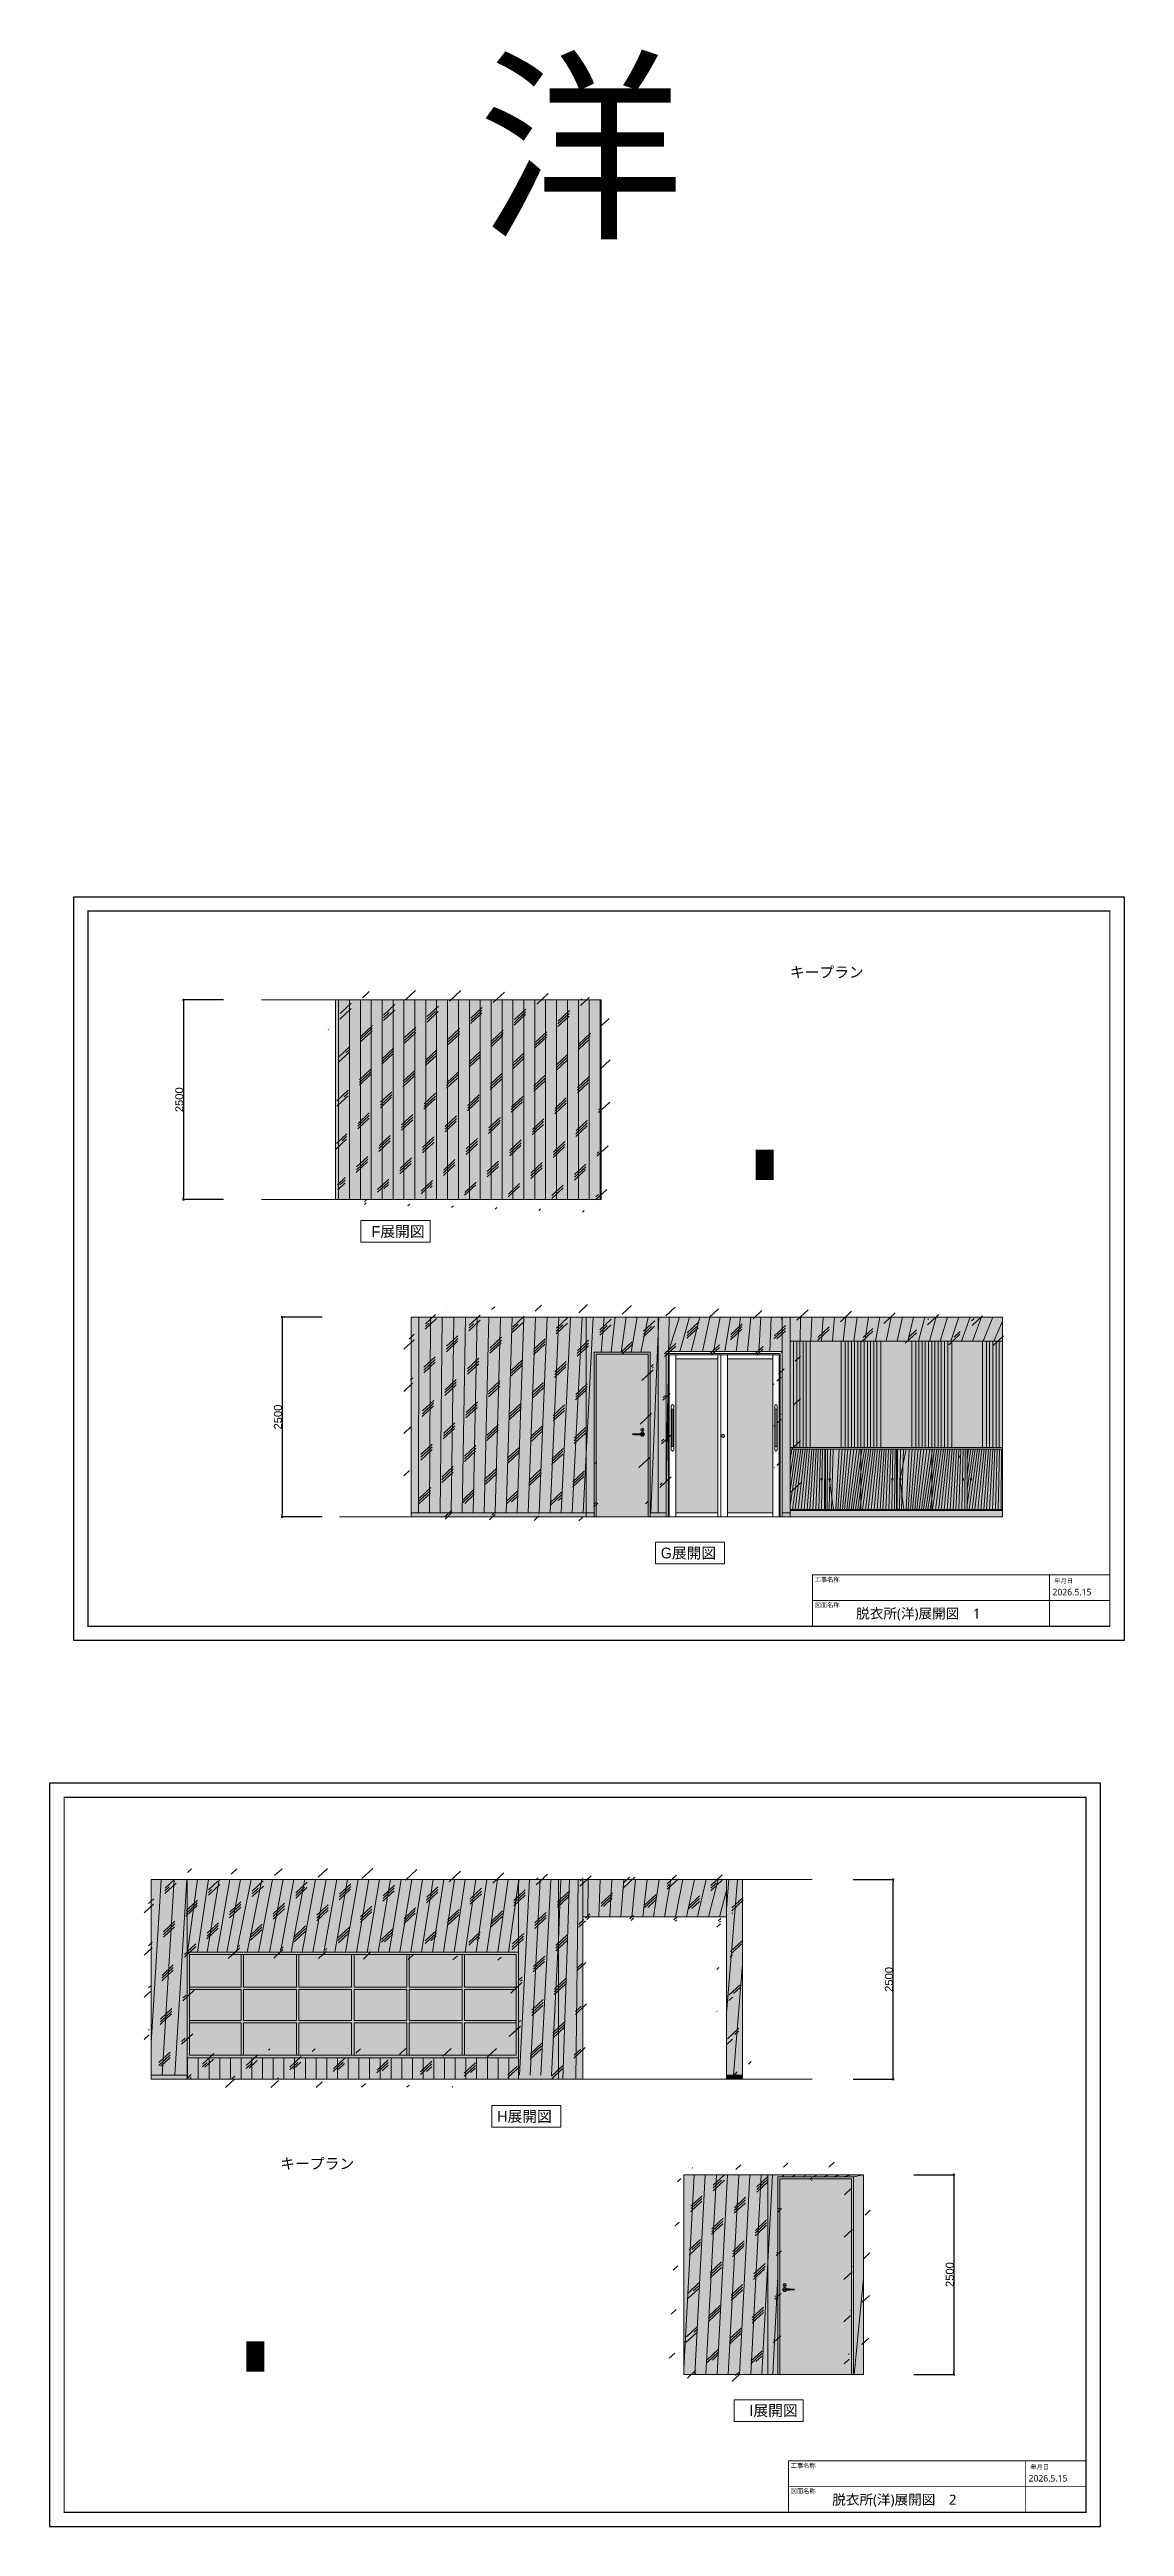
# Model space of a CAD drawing. Header units: millimetres. Extents: x 0 to 1313252738, y -131 to 560100888.
# Drawn here: x 1312720701 to 1312734154, y 559980737 to 560011733 of the extents above; entities that cross this region are included whole.
import ezdxf

# ---------------------------------------------------------------- set-up
doc = ezdxf.new("R2010")
doc.units = ezdxf.units.MM
doc.layers.get('0').update_dxf_attribs({"lineweight": 0})
doc.layers.add('0005文字', color=7, linetype='Continuous', lineweight=0)
doc.layers.add('003間仕切り', color=7, linetype='Continuous', lineweight=13)
doc.layers.add('01用紙枠', color=5, linetype='Continuous')
doc.styles.add('onnjuku', font='arial.ttf')
doc.styles.add('メイリオ', font='')
doc.styles.get('メイリオ').set_extended_font_data('Meiryo')
doc.dimstyles.new('onnjuku', dxfattribs={"dimtxt": 100, "dimasz": 30, "dimexe": 1.25, "dimexo": 0.625, "dimtad": 1, "dimdec": 0, "dimtxsty": 'onnjuku', "dimblk": 'DOT', "dimcen": 2.5, "dimadec": 0, "dimazin": 0, "dimtfac": 1, "dimtdec": 0, "dimtmove": 0, "dimatfit": 3, "dimfxl": 500, "dimfxlon": 1, "dimarcsym": 0})
pattern_1 = [(269, (-13596.86607003212, -67877.89714384079), (31.74516432121542, -0.5541139043837529), [])]
pattern_2 = [(87.99999999999999, (-15066.73182892799, -70632.34673333168), (-136.441832658782, 4.76465378730896), []), (223, (-14996.12858570495, -70566.50814389595), (263.3544714961987, -282.4130948776107), [193.07559, -193.07559]), (223, (-14994.93742225812, -70532.39768573125), (263.3544714961987, -282.4130948776107), [193.07559, -193.07559]), (223, (-14993.74625881129, -70498.28722756656), (263.3544714961987, -282.4130948776107), [193.07559, -193.07559])]
pattern_3 = [(87.99999999999999, (4229.411472797393, 77.47470343112946), (-136.441832658782, 4.76465378730896), []), (223, (4300.01471602044, 143.3132928668674), (263.3544714961987, -282.4130948776107), [193.07559, -193.07559]), (223, (4301.205879467267, 177.4237510315615), (263.3544714961987, -282.4130948776107), [193.07559, -193.07559]), (223, (4302.397042914093, 211.5342091962557), (263.3544714961987, -282.4130948776107), [193.07559, -193.07559])]

msp = doc.modelspace()

# ---------------------------------------------------------------- texts
at = {"layer": '0005文字', "insert": (1312726059.550967, 560011454.5007467), "char_height": 1890.809502614403, "attachment_point": 1, "style": 'onnjuku'}
msp.add_mtext_dynamic_manual_height_columns('{\\fMS PGothic|b0|i0|c128|p50;洋}', width=6080.3656550082, gutter_width=9454.047513072017, heights=[0], dxfattribs=at)
at = {"layer": '003間仕切り', "char_height": 135.5541498739987, "attachment_point": 1, "style": 'onnjuku'}
for insert in [(1312729965.800276, 560000254.7287548), (1312723589.268426, 559985344.4872999)]:
    msp.add_mtext_dynamic_manual_height_columns('{\\fMS PGothic|b0|i0|c128|p50;キープラン}', width=924.11091506111, gutter_width=677.7707493699937, heights=[0], dxfattribs=dict(at, insert=insert))
at = {"layer": '003間仕切り', "char_height": 135.5541498739987, "style": 'onnjuku', "bg_fill": 16, "box_fill_scale": 1.5, "bg_fill_color": 256, "bg_fill_transparency": 0}
for s, heights, insert, attachment_point in [('{\\fMS PGothic|b0|i0|c128|p50;F展開図}', [0], (1312725394.72212, 559997009.688341), 3), ('{\\fMS PGothic|b0|i0|c128|p50;G展開図}', [0], (1312728350.776922, 559992986.0258951), 1), ('{\\fMS PGothic|b0|i0|c128|p50;H展開図}', [0], (1312726304.47824, 559985936.4771874), 1), ('{\\fMS PGothic|b0|i0|c128|p50;I展開図}', [177.1446276762484], (1312730064.341695, 559982255.5400921), 3)]:
    msp.add_mtext_dynamic_manual_height_columns(s, width=728.9306381903825, gutter_width=677.7707493699937, heights=heights, dxfattribs=dict(at, insert=insert, attachment_point=attachment_point))
at = {"layer": '01用紙枠', "style": 'メイリオ'}
for s, height, p in [('工事名称', 55.55035356605575, (1312730276.868875, 559992558.8196814)), ('年月日', 55.55035356605575, (1312733276.587968, 559992542.0362703)), ('図面名称', 55.55035356605575, (1312730276.868875, 559992240.7939073)), ('脱衣所(洋)展開図\u30001', 124.9882955236254, (1312730795.482329, 559992098.6336727)), ('2026.5.15', 82.38757714758333, (1312733253.095033, 559992388.2391553)), ('工事名称', 55.55035356605575, (1312729977.383018, 559981469.9005891)), ('2026.5.15', 82.38757714758333, (1312732953.609176, 559981299.3200631)), ('年月日', 55.55035356605575, (1312732977.102111, 559981453.1171781)), ('図面名称', 55.55035356605575, (1312729977.383018, 559981151.874815)), ('脱衣所(洋)展開図\u30002', 124.9882955236254, (1312730495.996472, 559981009.7145804))]:
    msp.add_text(s, height=height, dxfattribs=at).set_placement(p)

# ---------------------------------------------------------------- blocks, each defined once
blk = doc.blocks.new('_Dot')
at = {"color": 0, "linetype": 'ByBlock', "lineweight": -2}
blk.add_line((-0.5, 0), (-1, 0), dxfattribs=at)
at = {"color": 0, "linetype": 'ByBlock', "const_width": 0.5}
blk.add_lwpolyline([(-0.25, 0, 1), (0.25, 0, 1)], format="xyb", close=True, dxfattribs=at)
blk = doc.blocks.new('*D51')
at = {"color": 0, "lineweight": -2, "transparency": 16777216}
for p, q in [((1312724110.849438, 559995869.9256934), (1312723609.599438, 559995869.9256934)), ((1312723610.849438, 559995839.9256934), (1312723610.849438, 559993399.9256934)), ((1312724110.849438, 559993369.9256934), (1312723609.599438, 559993369.9256934))]:
    blk.add_line(p, q, dxfattribs=at)
at = {"layer": 'Defpoints', "color": 0, "transparency": 16777216}
for p in [(1312725226.319796, 559995869.9256934), (1312723610.849438, 559993369.9256934), (1312725226.319796, 559993369.9256934)]:
    blk.add_point(p, dxfattribs=at)
at = {"color": 0, "lineweight": -2, "transparency": 16777216, "xscale": 30, "yscale": 30, "zscale": 30}
for p, rotation in [((1312723610.849438, 559995869.9256934), 90), ((1312723610.849438, 559993369.9256934), 270)]:
    blk.add_blockref('_Dot', p, dxfattribs=dict(at, rotation=rotation))
at = {"color": 0, "transparency": 16777216, "insert": (1312723559.16714, 559994619.9256928), "char_height": 100, "attachment_point": 5, "rotation": 90, "style": 'onnjuku'}
blk.add_mtext('2500', dxfattribs=at)
blk = doc.blocks.new('*D50')
at = {"color": 0, "lineweight": -2, "transparency": 16777216}
for p, q in [((1312730758.130774, 559988832.4361132), (1312731259.380775, 559988832.4361132)), ((1312731258.130775, 559986362.4361132), (1312731258.130775, 559988802.4361132)), ((1312730758.130774, 559986332.4361132), (1312731259.380775, 559986332.4361132))]:
    blk.add_line(p, q, dxfattribs=at)
at = {"layer": 'Defpoints', "color": 0, "transparency": 16777216}
for p in [(1312730610.604514, 559988832.4361132), (1312731258.130775, 559988832.4361132), (1312730610.604514, 559986332.4361132)]:
    blk.add_point(p, dxfattribs=at)
at = {"color": 0, "lineweight": -2, "transparency": 16777216, "xscale": 30, "yscale": 30, "zscale": 30}
for p, rotation in [((1312731258.130775, 559988832.4361132), 90), ((1312731258.130775, 559986332.4361132), 270)]:
    blk.add_blockref('_Dot', p, dxfattribs=dict(at, rotation=rotation))
at = {"color": 0, "transparency": 16777216, "insert": (1312731206.448476, 559987582.4361126), "char_height": 100, "attachment_point": 5, "rotation": 90, "style": 'onnjuku'}
blk.add_mtext('2500', dxfattribs=at)
blk = doc.blocks.new('*D235')
at = {"color": 0, "lineweight": -2, "transparency": 16777216}
for p, q in [((1312722877.204804, 559999840.6443237), (1312722375.954804, 559999840.6443237)), ((1312722377.204804, 559999810.6443237), (1312722377.204804, 559997370.6443238)), ((1312722877.204804, 559997340.6443238), (1312722375.954804, 559997340.6443238))]:
    blk.add_line(p, q, dxfattribs=at)
at = {"layer": 'Defpoints', "color": 0, "transparency": 16777216}
for p in [(1312723603.828323, 559999840.6443237), (1312722377.204804, 559997340.6443238), (1312723603.828323, 559997340.6443238)]:
    blk.add_point(p, dxfattribs=at)
at = {"color": 0, "lineweight": -2, "transparency": 16777216, "xscale": 30, "yscale": 30, "zscale": 30}
for p, rotation in [((1312722377.204804, 559999840.6443237), 90), ((1312722377.204804, 559997340.6443238), 270)]:
    blk.add_blockref('_Dot', p, dxfattribs=dict(at, rotation=rotation))
at = {"color": 0, "transparency": 16777216, "insert": (1312722325.522505, 559998590.6443231), "char_height": 100, "attachment_point": 5, "rotation": 90, "style": 'onnjuku'}
blk.add_mtext('2500', dxfattribs=at)
blk = doc.blocks.new('*D236')
at = {"color": 0, "lineweight": -2, "transparency": 16777216}
for p, q in [((1312731519.267143, 559985138.9632549), (1312732020.517143, 559985138.9632549)), ((1312732019.267143, 559985108.9632549), (1312732019.267143, 559982668.9632549)), ((1312731519.267143, 559982638.9632549), (1312732020.517143, 559982638.9632549))]:
    blk.add_line(p, q, dxfattribs=at)
at = {"layer": 'Defpoints', "color": 0, "transparency": 16777216}
for p in [(1312730889.146151, 559985138.9632549), (1312730889.146151, 559982638.9632549), (1312732019.267143, 559982638.9632549)]:
    blk.add_point(p, dxfattribs=at)
at = {"color": 0, "lineweight": -2, "transparency": 16777216, "xscale": 30, "yscale": 30, "zscale": 30}
for p, rotation in [((1312732019.267143, 559985138.9632549), 90), ((1312732019.267143, 559982638.9632549), 270)]:
    blk.add_blockref('_Dot', p, dxfattribs=dict(at, rotation=rotation))
at = {"color": 0, "transparency": 16777216, "insert": (1312731967.584844, 559983888.9632545), "char_height": 100, "attachment_point": 5, "rotation": 90, "style": 'onnjuku'}
blk.add_mtext('2500', dxfattribs=at)

# ---------------------------------------------------------------- dimensions: what is measured, and where the dimension line sits
for base, p1, p2, picture, middle in [((1312722377.204804, 559997340.6443238), (1312723603.828323, 559999840.6443233), (1312723603.828323, 559997340.6443236), '*D235', (1312722325.522505, 559998590.6443231)), ((1312723610.849438, 559993369.9256934), (1312725226.319796, 559995869.9256929), (1312725226.319796, 559993369.9256929), '*D51', (1312723559.16714, 559994619.9256928)), ((1312731258.130775, 559988832.4361132), (1312730610.604513, 559986332.436113), (1312730610.604513, 559988832.4361129), '*D50', (1312731206.448476, 559987582.4361126)), ((1312732019.267143, 559982638.9632549), (1312730889.146151, 559985138.9632546), (1312730889.146151, 559982638.9632548), '*D236', (1312731967.584844, 559983888.9632545))]:
    dim = msp.add_linear_dim(base=base, p1=p1, p2=p2, angle=90, dimstyle='onnjuku')
    dim.commit()
    dim.dimension.update_dxf_attribs({"geometry": picture, "text_midpoint": middle})

# ---------------------------------------------------------------- hatches: boundary and pattern name
at = {"true_color": 0x875d3b, "transparency": 33554636}
h = msp.add_hatch(color=37, dxfattribs=at)
h.dxf.hatch_style = 1
h.paths.add_polyline_path([(1312724279.199419, 559999840.6443233), (1312727604.199419, 559999840.6443233), (1312727604.199419, 559997340.6443236), (1312724279.199419, 559997340.6443233)])
at = {"true_color": 0x6a4a2f, "transparency": 33554687}
h = msp.add_hatch(dxfattribs=at)
h.set_pattern_fill('CORK', color=27, scale=43, angle=87.99999999999999)
h.set_pattern_definition([(87.99999999999999, (-7525.150299787522, -313.202465057373), (-136.441832658782, 4.76465378730896), []), (223, (-7454.547056564476, -247.3638756216351), (263.3544714961987, -282.4130948776107), [193.07559, -193.07559]), (223, (-7453.355893117649, -213.253417456941), (263.3544714961987, -282.4130948776107), [193.07559, -193.07559]), (223, (-7452.164729670822, -179.1429592922468), (263.3544714961987, -282.4130948776107), [193.07559, -193.07559])])
h.paths.add_polyline_path([(1312724279.199419, 559999840.6443233), (1312727604.199419, 559999840.6443233), (1312727604.199419, 559997340.6443236), (1312724279.199419, 559997340.6443233)])
at = {"true_color": 0x875d3b, "transparency": 33554636}
h = msp.add_hatch(color=37, dxfattribs=at)
h.dxf.hatch_style = 1
h.paths.add_polyline_path([(1312729764.924588, 559997965.5561234), (1312729539.385678, 559997965.5561234), (1312729539.385678, 559997584.4104621), (1312729764.924588, 559997584.4104621)])
h = msp.add_hatch(color=37, dxfattribs=at)
h.dxf.hatch_style = 1
h.paths.add_polyline_path([(1312728416.944795, 559995869.9256929), (1312729871.319796, 559995869.9256929), (1312729871.319796, 559995439.9256932), (1312728416.944795, 559995439.9256932)])
h.paths.add_polyline_path([(1312728316.319796, 559995869.9256929), (1312728416.944795, 559995869.9256929), (1312728416.944795, 559993369.9256929), (1312728316.319796, 559993369.9256929)])
h.paths.add_polyline_path([(1312727416.319796, 559995869.9256929), (1312728316.319796, 559995869.9256929), (1312728316.319796, 559993369.9256929), (1312728215.710452, 559993369.9256929), (1312728215.710452, 559995429.9256929), (1312727516.323428, 559995429.9256929), (1312727516.323428, 559993369.9256929), (1312727416.319796, 559993369.9256929)])
h.paths.add_polyline_path([(1312725226.319796, 559995869.9256929), (1312727416.319796, 559995869.9256929), (1312727416.319796, 559993369.9256929), (1312725226.319796, 559993369.9256929)])
at = {"true_color": 0x6a4a2f, "transparency": 33554687}
h = msp.add_hatch(dxfattribs=at)
h.set_pattern_fill('CORK', color=27, scale=43, angle=87.99999999999999)
h.set_pattern_definition([(87.99999999999999, (-13596.86607003212, -67877.89714384079), (-136.441832658782, 4.76465378730896), []), (223, (-13526.26282680907, -67812.05855440506), (263.3544714961987, -282.4130948776107), [193.07559, -193.07559]), (223, (-13525.07166336224, -67777.94809624036), (263.3544714961987, -282.4130948776107), [193.07559, -193.07559]), (223, (-13523.88049991542, -67743.83763807567), (263.3544714961987, -282.4130948776107), [193.07559, -193.07559])])
h.paths.add_polyline_path([(1312727416.319796, 559995869.9256929), (1312725226.319796, 559995869.9256929), (1312725226.319796, 559993419.9256929), (1312727416.319796, 559993419.9256929)])
h.paths.add_polyline_path([(1312728316.319796, 559995869.9256929), (1312727416.319796, 559995869.9256929), (1312727416.319796, 559993419.9256929), (1312727516.323428, 559993419.9256929), (1312727516.323428, 559995429.9256929), (1312728215.710452, 559995429.9256929), (1312728215.710452, 559993419.9256929), (1312728316.319796, 559993419.9256929)])
h.paths.add_polyline_path([(1312729871.319796, 559995869.9256929), (1312728316.319796, 559995869.9256929), (1312728316.319796, 559993419.9256929), (1312728416.944796, 559993419.9256929), (1312728416.944796, 559993369.9256929), (1312728416.944795, 559995438.6756929), (1312729871.319796, 559995441.1756932), (1312729871.319796, 559993372.4256932), (1312729871.319796, 559993369.9256929), (1312729871.319796, 559995419.9256932), (1312729871.319796, 559995439.9256932)])
h.paths.add_polyline_path([(1312732626.319796, 559995869.9256929), (1312729971.319796, 559995869.9256929), (1312729971.319796, 559995569.9256929), (1312732626.319796, 559995569.9256929)])
h.paths.add_polyline_path([(1312729971.319796, 559995869.9256929), (1312729871.319796, 559995869.9256929), (1312729871.319796, 559993419.9256932), (1312729971.319796, 559993419.9256932)])
at = {"true_color": 0x875d3b, "transparency": 33554636}
h = msp.add_hatch(color=37, dxfattribs=at)
h.dxf.hatch_style = 1
h.paths.add_polyline_path([(1312729871.319796, 559995869.9256929), (1312729971.319796, 559995869.9256929), (1312729971.319796, 559993369.9256929), (1312729871.319796, 559993369.9256929)])
h = msp.add_hatch(color=37, dxfattribs=at)
h.dxf.hatch_style = 1
h.paths.add_polyline_path([(1312729971.319796, 559995869.9256929), (1312732626.319796, 559995869.9256929), (1312732626.319796, 559995619.9256929), (1312732626.319796, 559995569.9256929), (1312729971.319796, 559995569.9256929)])
at = {"true_color": 0x4f3717, "transparency": 33554582}
h = msp.add_hatch(color=39, dxfattribs=at)
h.dxf.hatch_style = 1
h.paths.add_polyline_path([(1312727516.323428, 559995429.9256929), (1312728215.710452, 559995429.9256929), (1312728215.710452, 559993369.9256929), (1312728190.710452, 559993369.9256929), (1312728190.710452, 559995404.9256929), (1312727541.323428, 559995404.9256929), (1312727541.323428, 559993369.9256929), (1312727516.323428, 559993369.9256929)])
at = {"true_color": 0x875d3b, "transparency": 33554636}
h = msp.add_hatch(color=37, dxfattribs=at)
h.dxf.hatch_style = 1
h.paths.add_polyline_path([(1312727541.323428, 559995404.9256929), (1312728190.710452, 559995404.9256929), (1312728190.710452, 559993369.9256929), (1312727541.323428, 559993369.9256929)])
h.paths.add_polyline_path([(1312728100.27574, 559994459.5026016, 1), (1312728140.27574, 559994459.5026016, 1)], flags=16)
h.paths.add_polyline_path([(1312728119.27574, 559994457.3567042), (1312728119.27574, 559994450.6484993, -0.3316792783876068), (1312728116.775739, 559994454.0026016, -0.3316792783876068)], flags=0)
h.paths.add_polyline_path([(1312728117.775761, 559994461.4026157, 0.6035845926746408), (1312728120.275751, 559994457.7526019, 0.4142143927966914), (1312728116.52574, 559994454.0026019, 1), (1312728124.02574, 559994454.0026019, 0.5245285834418827), (1312728120.275753, 559994458.9026157, 0.4142143927967002), (1312728122.775761, 559994461.4026157, 1)], flags=0)
edge = h.paths.add_edge_path(flags=16)
edge.add_spline(control_points=[(1312727997.09085, 559994407.5397394), (1312727997.081444, 559994407.538837), (1312727997.058112, 559994407.5365978), (1312727996.987817, 559994407.5280623), (1312727996.862382, 559994407.5069696), (1312727996.689326, 559994407.4638156), (1312727996.479957, 559994407.388081), (1312727996.248925, 559994407.272359), (1312727996.014901, 559994407.1063539), (1312727995.850703, 559994406.9669188), (1312727995.780511, 559994406.8735262), (1312727995.773307, 559994406.8639405)], knot_values=[0, 0, 0, 0, 0.0366608344931706, 0.0909421271622541, 0.1725750643965905, 0.2889107491853134, 0.4317694376781979, 0.595746282723437, 0.7780873161327286, 0.9772231411986574, 1, 1, 1, 1], degree=3, periodic=0)
edge.add_line((1312727995.275769, 559994406.4796503), (1312727995.275769, 559994401.4623072))
edge.add_spline(control_points=[(1312727995.863338, 559994401.0500699), (1312727995.875742, 559994401.0356891), (1312727995.987913, 559994400.9056499), (1312727996.230906, 559994400.7428272), (1312727996.550396, 559994400.5870771), (1312727996.800483, 559994400.5129952), (1312727996.972281, 559994400.4816628), (1312727997.056686, 559994400.4714171), (1312727997.077528, 559994400.4694974), (1312727997.083698, 559994400.4689293)], knot_values=[0, 0, 0, 0, 0.0396979217515084, 0.3589742279898601, 0.5991347982222562, 0.7833594766537747, 0.9036591142798254, 0.9714798390404108, 1, 1, 1, 1], degree=3, periodic=0)
edge.add_spline(control_points=[(1312727997.083698, 559994400.4689293), (1312727997.433576, 559994400.4485613), (1312727997.591408, 559994400.4408686), (1312727997.734727, 559994400.4321266), (1312727997.986959, 559994400.4173106), (1312727998.16523, 559994400.4064243), (1312727998.415834, 559994400.3908125), (1312727998.680619, 559994400.3737847), (1312727999.039892, 559994400.3501881), (1312727999.906655, 559994400.2933481), (1312728001.016552, 559994400.2226967), (1312728002.484243, 559994400.1336554), (1312728003.818192, 559994400.0557643), (1312728005.304625, 559994399.9722583), (1312728006.925436, 559994399.8846598), (1312728008.564297, 559994399.7992258), (1312728010.075653, 559994399.7227286), (1312728011.311473, 559994399.6615595), (1312728012.347589, 559994399.611073), (1312728013.328841, 559994399.5638428), (1312728014.445088, 559994399.5107945), (1312728015.689032, 559994399.4524728), (1312728016.936274, 559994399.3947426), (1312728018.057211, 559994399.3433967), (1312728019.0571, 559994399.2979529), (1312728020.029638, 559994399.2540358), (1312728021.099241, 559994399.2060306), (1312728022.321988, 559994399.1514863), (1312728023.727129, 559994399.0892005), (1312728025.317327, 559994399.0191555), (1312728027.055935, 559994398.9430327), (1312728029.561957, 559994398.8338853), (1312728032.686136, 559994398.6986786), (1312728036.307071, 559994398.5425186), (1312728039.68478, 559994398.3966535), (1312728042.941839, 559994398.2556971), (1312728046.877234, 559994398.0850664), (1312728051.6214, 559994397.8788388), (1312728057.201237, 559994397.635492), (1312728062.964189, 559994397.383294), (1312728068.581213, 559994397.1365952), (1312728074.002268, 559994396.8976688), (1312728079.108674, 559994396.6718564), (1312728083.83588, 559994396.4621072), (1312728088.12736, 559994396.2711073), (1312728091.395718, 559994396.1252422), (1312728093.942712, 559994396.0113399), (1312728095.468585, 559994395.9430045), (1312728096.358386, 559994395.9031299), (1312728096.628775, 559994395.8910087)], knot_values=[0.2787090509635501, 0.2787090509635501, 0.2787090509635501, 0.2787090509635501, 0.2823170019782537, 0.2886702025896577, 0.2954723345495865, 0.302581773644538, 0.3065771552882976, 0.3101872081830765, 0.3135672909942737, 0.3169707180380535, 0.3316119760618022, 0.3408877368159605, 0.3509697131256757, 0.3619534717127302, 0.3739399860799693, 0.3863522965750849, 0.3972123660425816, 0.4062489096876016, 0.4126151020588888, 0.4191285851693502, 0.4269507417716873, 0.4361197046621483, 0.445258653655404, 0.4530940773970264, 0.4595800326028823, 0.466164239434489, 0.4734217713265965, 0.4819210901946358, 0.4916792542550049, 0.5027133144526404, 0.5150386325000589, 0.5278587628731279, 0.5548372541665052, 0.580001741062422, 0.6032306062063143, 0.6253088329038773, 0.6480057366469842, 0.6854894721900361, 0.7246015538013884, 0.7649466875960598, 0.8063759153015672, 0.8424500226884504, 0.8786195669506074, 0.913334744566612, 0.9413173052519956, 0.9682318370654934, 0.9814874257044812, 0.9943743497679421, 1, 1, 1, 1], degree=3, periodic=0)
edge.add_arc((1312728120.275769, 559994404.0039434), 25.00000009042981, 198.9363387559476, 521.0637016787716)
edge.add_spline(control_points=[(1312728096.62877, 559994412.1168613), (1312728095.54579, 559994412.0683022), (1312728092.884507, 559994411.9491626), (1312728088.572881, 559994411.7565923), (1312728083.617313, 559994411.5360439), (1312728078.445413, 559994411.306648), (1312728073.151289, 559994411.0726521), (1312728067.301984, 559994410.8150061), (1312728061.03492, 559994410.5400131), (1312728054.420773, 559994410.2509849), (1312728048.071974, 559994409.9746283), (1312728042.831433, 559994409.7473596), (1312728038.533144, 559994409.5614524), (1312728034.983695, 559994409.4083091), (1312728031.18088, 559994409.2441853), (1312728027.613613, 559994409.0893644), (1312728024.496448, 559994408.9527586), (1312728022.030377, 559994408.8435537), (1312728019.895698, 559994408.7479564), (1312728017.871005, 559994408.656159), (1312728015.727424, 559994408.5574656), (1312728013.346411, 559994408.445393), (1312728011.155538, 559994408.3390492), (1312728009.248124, 559994408.2435143), (1312728007.629107, 559994408.1601332), (1312728005.972388, 559994408.0719575), (1312728004.276591, 559994407.9781114), (1312728002.604747, 559994407.8814472), (1312728001.189422, 559994407.7954876), (1312728000.116255, 559994407.7276793), (1312727999.331733, 559994407.6769426), (1312727998.636182, 559994407.6314502), (1312727998.292408, 559994407.6095017), (1312727998.036809, 559994407.5935813), (1312727997.824267, 559994407.5807053), (1312727997.623839, 559994407.5694864), (1312727997.534073, 559994407.5637529), (1312727997.413502, 559994407.558137), (1312727997.09085, 559994407.5397394)], knot_values=[0, 0, 0, 0, 0.0227886950864748, 0.0560132905497112, 0.0908950971508266, 0.1274306819734849, 0.165420164177103, 0.2030559417090828, 0.2514823428818398, 0.2983953986810849, 0.3433204599579821, 0.3859421644491018, 0.4091768997244799, 0.4340568245009968, 0.4607725358702633, 0.489178508687844, 0.5090633651188576, 0.5263722338320967, 0.5411481401996714, 0.5541282814902619, 0.5691818261893373, 0.5865611853836479, 0.6047178723486634, 0.6161622195225961, 0.6278766189463081, 0.6401145487936541, 0.6528141819885782, 0.665910305529775, 0.6780610315749618, 0.6857536884412285, 0.6924036515167536, 0.698417491840605, 0.7054190856173176, 0.7108139990989962, 0.7161831413760938, 0.7214412895385774, 0.7267346285394848, 0.7282118825091429, 0.7282118825091429, 0.7282118825091429, 0.7282118825091429], degree=3, periodic=0)
edge = h.paths.add_edge_path(flags=16)
edge.add_spline(control_points=[(1312728133.775703, 559994406.8234512), (1312728133.775734, 559994406.8195821), (1312728133.775754, 559994406.8157111), (1312728133.775763, 559994406.8118385)], knot_values=[0.9870923865814654, 0.9870923865814654, 0.9870923865814654, 0.9870923865814654, 0.9961924235580546, 0.9961924235580546, 0.9961924235580546, 0.9961924235580546], degree=3, periodic=0)
edge.add_spline(control_points=[(1312728133.775769, 559994406.8730906), (1312728133.777632, 559994406.869121), (1312728133.779587, 559994406.8649561), (1312728133.775389, 559994406.8563378), (1312728133.775183, 559994406.8559246)], knot_values=[0.606881078188021, 0.606881078188021, 0.606881078188021, 0.606881078188021, 0.9815917706273896, 0.9999999999999998, 0.9999999999999998, 0.9999999999999998, 0.9999999999999998], degree=3, periodic=0)
edge.add_line((1312728133.775769, 559994406.858159), (1312728133.775769, 559994406.8233613))
edge.add_spline(control_points=[(1312728133.775763, 559994406.8118386), (1312728133.775765, 559994406.8118397), (1312728133.783426, 559994406.816096), (1312728133.77889, 559994406.8198423), (1312728133.775724, 559994406.8234261), (1312728133.775702, 559994406.8234512)], knot_values=[0.1677729252827684, 0.1677729252827684, 0.1677729252827684, 0.1677729252827684, 0.1677958727468191, 0.2592945470190888, 0.2599375736149136, 0.2599375736149136, 0.2599375736149136, 0.2599375736149136], degree=3, periodic=0)
h.paths.add_polyline_path([(1312728115.525769, 559994454.0026253, 1), (1312728125.025769, 559994454.0026253, 1)], flags=0)
edge = h.paths.add_edge_path(flags=0)
edge.add_spline(control_points=[(1312728117.183894, 559994393.9712964), (1312728117.181209, 559994393.9720327), (1312728117.124348, 559994393.9876225), (1312728117.33782, 559994393.9527917), (1312728117.836348, 559994393.8834971), (1312728118.642612, 559994393.8022088), (1312728119.619818, 559994393.7560374), (1312728120.677882, 559994393.7608879), (1312728121.691258, 559994393.8128618), (1312728122.541147, 559994393.8852499), (1312728123.137092, 559994393.9420325), (1312728123.418645, 559994393.9511123), (1312728123.347918, 559994393.8959641), (1312728122.929503, 559994393.7881845), (1312728122.22066, 559994393.6691117), (1312728121.304135, 559994393.5771881), (1312728120.618608, 559994393.5747683), (1312728120.275769, 559994393.5735582)], knot_values=[0, 0, 0, 0, 0.0035477413769559, 0.0751312596481556, 0.146867819244235, 0.2179130773557468, 0.2886873550605367, 0.359981299035395, 0.4317240386270504, 0.5030398712921657, 0.5735936678978727, 0.644304355268151, 0.7161376993519242, 0.7883910456414966, 0.8595047763126807, 0.9297369107220655, 1, 1, 1, 1], degree=3, periodic=0)
edge.add_arc((1312728120.65858, 559994409.2939899), 15.79004613069576, 255.5616225518997, 284.3321933629764)
at = {"transparency": 33554687}
h = msp.add_hatch(color=256, dxfattribs=at)
h.dxf.hatch_style = 1
h.set_gradient(color1=(173, 221, 247), name='CYLINDER')
h.paths.add_polyline_path([(1312728536.944796, 559995349.9256929), (1312729064.132296, 559995349.9256929), (1312729064.132296, 559993419.9256929), (1312728536.944796, 559993419.9256929)])
h = msp.add_hatch(color=256, dxfattribs=at)
h.dxf.hatch_style = 1
h.set_gradient(color1=(173, 221, 247), name='CYLINDER')
h.paths.add_polyline_path([(1312729184.132296, 559995349.9256929), (1312729751.319796, 559995349.9256929), (1312729751.319796, 559993419.9256932), (1312729184.132296, 559993419.9256932)])
at = {"true_color": 0x31211b, "transparency": 33554687}
h = msp.add_hatch(color=19, dxfattribs=at)
h.dxf.hatch_style = 1
h.paths.add_polyline_path([(1312732586.319796, 559995569.9256929), (1312732626.319796, 559995569.9256929), (1312732626.319796, 559994239.9256929), (1312732586.319796, 559994239.9256929)])
h.paths.add_polyline_path([(1312732546.319796, 559995569.9256929), (1312732586.319796, 559995569.9256929), (1312732586.319796, 559994239.9256929), (1312732546.319795, 559994239.9256929)])
h.paths.add_polyline_path([(1312732506.319795, 559995569.9256929), (1312732546.319796, 559995569.9256929), (1312732546.319795, 559994239.9256929), (1312732506.319795, 559994239.9256929)])
h.paths.add_polyline_path([(1312732466.319795, 559995569.9256929), (1312732506.319795, 559995569.9256929), (1312732506.319795, 559994239.9256929), (1312732466.319795, 559994239.9256929)])
h.paths.add_polyline_path([(1312732426.319796, 559995569.9256929), (1312732466.319795, 559995569.9256929), (1312732466.319795, 559994239.9256929), (1312732426.319796, 559994239.9256929)])
h.paths.add_polyline_path([(1312731901.319796, 559995569.9256929), (1312731941.319796, 559995569.9256929), (1312731941.319796, 559994239.9256929), (1312731901.319796, 559994239.9256929)])
h.paths.add_polyline_path([(1312731861.319796, 559995569.9256929), (1312731901.319796, 559995569.9256929), (1312731901.319796, 559994239.9256929), (1312731861.319796, 559994239.9256929)])
h.paths.add_polyline_path([(1312731821.319795, 559995569.9256929), (1312731861.319796, 559995569.9256929), (1312731861.319796, 559994239.9256929), (1312731821.319795, 559994239.9256929)])
h.paths.add_polyline_path([(1312731541.319796, 559995569.9256929), (1312731581.319795, 559995569.9256929), (1312731581.319795, 559994239.9256929), (1312731541.319796, 559994239.9256929)])
h.paths.add_polyline_path([(1312731781.319795, 559995569.9256929), (1312731821.319795, 559995569.9256929), (1312731821.319795, 559994239.9256929), (1312731781.319795, 559994239.9256929)])
h.paths.add_polyline_path([(1312731741.319796, 559995569.9256929), (1312731781.319795, 559995569.9256929), (1312731781.319795, 559994239.9256929), (1312731741.319796, 559994239.9256929)])
h.paths.add_polyline_path([(1312731701.319796, 559995569.9256929), (1312731741.319796, 559995569.9256929), (1312731741.319796, 559994239.9256929), (1312731701.319796, 559994239.9256929)])
h.paths.add_polyline_path([(1312731661.319796, 559995569.9256929), (1312731701.319796, 559995569.9256929), (1312731701.319796, 559994239.9256929), (1312731661.319795, 559994239.9256929)])
h.paths.add_polyline_path([(1312731621.319795, 559995569.9256929), (1312731661.319796, 559995569.9256929), (1312731661.319795, 559994239.9256929), (1312731621.319795, 559994239.9256929)])
h.paths.add_polyline_path([(1312731581.319795, 559995569.9256929), (1312731621.319795, 559995569.9256929), (1312731621.319795, 559994239.9256929), (1312731581.319795, 559994239.9256929)])
h.paths.add_polyline_path([(1312731016.319796, 559995569.9256929), (1312731056.319796, 559995569.9256929), (1312731056.319796, 559994239.9256929), (1312731016.319796, 559994239.9256929)])
h.paths.add_polyline_path([(1312730976.319796, 559995569.9256929), (1312731016.319796, 559995569.9256929), (1312731016.319796, 559994239.9256929), (1312730976.319796, 559994239.9256929)])
h.paths.add_polyline_path([(1312730936.319795, 559995569.9256929), (1312730976.319796, 559995569.9256929), (1312730976.319796, 559994239.9256929), (1312730936.319795, 559994239.9256929)])
h.paths.add_polyline_path([(1312730896.319795, 559995569.9256929), (1312730936.319795, 559995569.9256929), (1312730936.319795, 559994239.9256929), (1312730896.319795, 559994239.9256929)])
h.paths.add_polyline_path([(1312730856.319796, 559995569.9256929), (1312730896.319795, 559995569.9256929), (1312730896.319795, 559994239.9256929), (1312730856.319796, 559994239.9256929)])
h.paths.add_polyline_path([(1312730816.319796, 559995569.9256929), (1312730856.319796, 559995569.9256929), (1312730856.319796, 559994239.9256929), (1312730816.319796, 559994239.9256929)])
h.paths.add_polyline_path([(1312730776.319796, 559995569.9256929), (1312730816.319796, 559995569.9256929), (1312730816.319796, 559994239.9256929), (1312730776.319795, 559994239.9256929)])
h.paths.add_polyline_path([(1312730736.319795, 559995569.9256929), (1312730776.319796, 559995569.9256929), (1312730776.319795, 559994239.9256929), (1312730736.319795, 559994239.9256929)])
h.paths.add_polyline_path([(1312730696.319795, 559995569.9256929), (1312730736.319795, 559995569.9256929), (1312730736.319795, 559994239.9256929), (1312730696.319795, 559994239.9256929)])
h.paths.add_polyline_path([(1312730656.319796, 559995569.9256929), (1312730696.319795, 559995569.9256929), (1312730696.319795, 559994239.9256929), (1312730656.319796, 559994239.9256929)])
h.paths.add_polyline_path([(1312730131.319796, 559995569.9256929), (1312730171.319796, 559995569.9256929), (1312730171.319796, 559994239.9256929), (1312730131.319796, 559994239.9256929)])
h.paths.add_polyline_path([(1312730091.319796, 559995569.9256929), (1312730131.319796, 559995569.9256929), (1312730131.319796, 559994239.9256929), (1312730091.319795, 559994239.9256929)])
h.paths.add_polyline_path([(1312730051.319795, 559995569.9256929), (1312730091.319796, 559995569.9256929), (1312730091.319795, 559994239.9256929), (1312730051.319795, 559994239.9256929)])
h.paths.add_polyline_path([(1312730011.319795, 559995569.9256929), (1312730051.319795, 559995569.9256929), (1312730051.319795, 559994239.9256929), (1312730011.319795, 559994239.9256929)])
h.paths.add_polyline_path([(1312729971.319796, 559995569.9256929), (1312730011.319795, 559995569.9256929), (1312730011.319795, 559994239.9256929), (1312729971.319796, 559994239.9256929)])
at = {"true_color": 0xffffff, "transparency": 33554687}
h = msp.add_hatch(color=7, dxfattribs=at)
h.dxf.hatch_style = 1
h.paths.add_polyline_path([(1312730171.319796, 559995569.9256929), (1312730221.319796, 559995569.9256929), (1312730221.319796, 559994239.9256929), (1312730171.319796, 559994239.9256929)])
at = {"transparency": 33554687}
h = msp.add_hatch(color=256, dxfattribs=at)
h.dxf.hatch_style = 1
h.set_gradient(color1=(255, 255, 255), color2=(99, 100, 102), name='INVCYLINDER')
h.paths.add_polyline_path([(1312730221.319796, 559995569.9256929), (1312730606.319796, 559995569.9256929), (1312730606.319796, 559994239.9256929), (1312730221.319796, 559994239.9256929)])
at = {"true_color": 0xffffff, "transparency": 33554687}
h = msp.add_hatch(color=7, dxfattribs=at)
h.dxf.hatch_style = 1
h.paths.add_polyline_path([(1312730606.319796, 559995569.9256929), (1312730656.319796, 559995569.9256929), (1312730656.319796, 559994239.9256929), (1312730606.319796, 559994239.9256929)])
h = msp.add_hatch(color=7, dxfattribs=at)
h.dxf.hatch_style = 1
h.paths.add_polyline_path([(1312731056.319796, 559995569.9256929), (1312731106.319796, 559995569.9256929), (1312731106.319796, 559994239.9256929), (1312731056.319796, 559994239.9256929)])
at = {"transparency": 33554687}
h = msp.add_hatch(color=256, dxfattribs=at)
h.dxf.hatch_style = 1
h.set_gradient(color1=(255, 255, 255), color2=(99, 100, 102), name='INVCYLINDER')
h.paths.add_polyline_path([(1312731106.319796, 559995569.9256929), (1312731491.319796, 559995569.9256929), (1312731491.319796, 559994239.9256929), (1312731106.319796, 559994239.9256929)])
at = {"true_color": 0xffffff, "transparency": 33554687}
h = msp.add_hatch(color=7, dxfattribs=at)
h.dxf.hatch_style = 1
h.paths.add_polyline_path([(1312731491.319796, 559995569.9256929), (1312731541.319796, 559995569.9256929), (1312731541.319796, 559994239.9256929), (1312731491.319796, 559994239.9256929)])
h = msp.add_hatch(color=7, dxfattribs=at)
h.dxf.hatch_style = 1
h.paths.add_polyline_path([(1312732376.319796, 559995569.9256929), (1312732426.319796, 559995569.9256929), (1312732426.319796, 559994239.9256929), (1312732376.319796, 559994239.9256929)])
h.paths.add_polyline_path([(1312731941.319796, 559995569.9256929), (1312731991.319796, 559995569.9256929), (1312731991.319796, 559994239.9256929), (1312731941.319796, 559994239.9256929)])
at = {"transparency": 33554687}
h = msp.add_hatch(color=256, dxfattribs=at)
h.dxf.hatch_style = 1
h.set_gradient(color1=(255, 255, 255), color2=(99, 100, 102), name='INVCYLINDER')
h.paths.add_polyline_path([(1312731991.319796, 559995569.9256929), (1312732376.319796, 559995569.9256929), (1312732376.319796, 559994239.9256929), (1312731991.319796, 559994239.9256929)])
at = {"true_color": 0x5d5e5f, "transparency": 33554687}
h = msp.add_hatch(color=251, dxfattribs=at)
h.dxf.hatch_style = 1
h.paths.add_polyline_path([(1312729971.319796, 559994239.9256929), (1312732626.319796, 559994239.9256929), (1312732626.319796, 559994219.9256929), (1312731741.319796, 559994219.9256929), (1312731298.819796, 559994219.9256929), (1312729971.319796, 559994219.9256929)])
at = {"transparency": 33554687}
h = msp.add_hatch(dxfattribs=at)
h.set_pattern_fill('AR-CONC', color=256, scale=9.1, angle=180)
h.set_pattern_definition([(230, (-26506.61802721024, 4761.474133133888), (-1657.880487863636, 145.0456784040182), [173.355, -1906.905]), (175, (-26506.61802721024, 4761.474133133888), (320.7151349672208, -1738.61729167522), [138.684, -1525.529315947]), (280.4514447, (-26644.77429091024, 4773.561239983886), (-1337.165348522215, -1593.571542400975), [147.3290800799996, -1620.621225859997]), (226.1842, (-26506.61802721024, 4299.194133133889), (-2466.819272118383, 382.5851841878174), [260.0325, -2860.3575]), (276.63555761, (-26712.18611721024, 4331.075983133896), (-2160.377619868678, -2251.577733839265), [220.9937105739996, -2430.934034255995]), (171.18415117, (-26506.61802721024, 4299.194133133889), (-2160.377619991292, -2251.577733728347), [208.025700337, -2288.283560472]), (201, (-26737.75802721023, 4414.764133133895), (-1379.690960549105, 930.6133035024973), [173.355, -1906.905]), (146, (-26737.75802721023, 4414.764133133895), (-562.3984579635886, -1676.110491713105), [138.684, -1525.524]), (251.451445, (-26852.73227387023, 4492.315242223893), (-1942.089415436317, -745.4971968617374), [147.3290800799996, -1620.618432159997]), (217.5, (-26506.61802721024, 4761.474133133888), (-28.10628958038563, -769.4508537456932), [0, -1507.0328, 0, -1548.638, 0, -1531.3025]), (187.5, (-26506.61802721024, 4761.474133133888), (-608.0589288437823, -911.6432308448874), [0, -882.9547999999999, 0, -1472.3618, 0, -583.6285]), (147.4999999999999, (-25991.17582721024, 4761.474133133888), (-1233.87441601853, 52.13157033332848), [0, -577.85, 0, -1802.892, 0, -2392.299]), (137.5, (-25760.03582721023, 4761.474133133888), (-1347.975550612764, -231.3810684033304), [0, -751.2049999999998, 0, -1197.3052, 0, -1698.878999999999])])
h.paths.add_polyline_path([(1312729971.319796, 559994239.9256929), (1312732626.319796, 559994239.9256929), (1312732626.319796, 559994219.9256929), (1312731741.319796, 559994219.9256929), (1312731298.819796, 559994219.9256929), (1312729971.319796, 559994219.9256929)])
at = {"true_color": 0x000000, "transparency": 33554687}
h = msp.add_hatch(dxfattribs=at)
h.set_pattern_fill('AR-CONC', color=18, scale=0.5400000000000001, angle=180)
h.set_pattern_definition([(230, (-26506.61802721024, 4761.474133133888), (-98.37972125784216, 8.607106191007677), [10.287, -113.157]), (175, (-26506.61802721024, 4761.474133133888), (19.03144756948343, -103.170696429079), [8.229600000000001, -90.52591545180002]), (280.4514447, (-26514.81631099024, 4762.191390023887), (-79.3482734287908, -94.56358603258533), [8.74260475199998, -96.16873208399984]), (226.1842, (-26506.61802721024, 4734.042133133887), (-146.3826820817501, 22.70285708367268), [15.4305, -169.7355]), (276.63555761, (-26518.81657321024, 4735.934023133887), (-128.1982323878116, -133.6101072827696), [13.11391249559998, -144.2532284063996]), (171.18415117, (-26506.61802721024, 4734.042133133887), (-128.1982323950876, -133.6101072761876), [12.3443822178, -135.7882552368]), (201, (-26520.33402721023, 4740.900133133894), (-81.87177128533155, 55.22320702102731), [10.287, -113.157]), (146, (-26520.33402721023, 4740.900133133894), (-33.37309530772944, -99.46150170605243), [8.229600000000001, -90.5256]), (251.451445, (-26527.15667481424, 4745.502067079883), (-115.2448664105067, -44.23829519838881), [8.74260475199998, -96.16856630399984]), (217.5, (-26506.61802721024, 4761.474133133888), (-1.667845755319586, -45.65972099150267), [0, -89.42832000000001, 0, -91.8972, 0, -90.8685]), (187.5, (-26506.61802721024, 4761.474133133888), (-36.08261775556511, -54.09751040178453), [0, -52.39512, 0, -87.37092000000001, 0, -34.63290000000001]), (147.4999999999999, (-26476.03134721024, 4761.474133133888), (-73.21892139011055, 3.093521756043668), [0, -34.29, 0, -106.9848, 0, -141.9606]), (137.5, (-26462.31534721024, 4761.474133133888), (-79.98975794844975, -13.73030515799982), [0, -44.57699999999999, 0, -71.04888000000003, 0, -100.8126])])
h.paths.add_polyline_path([(1312729971.319796, 559994239.9256929), (1312732626.319796, 559994239.9256929), (1312732626.319796, 559994219.9256929), (1312731741.319796, 559994219.9256929), (1312731298.819796, 559994219.9256929), (1312729971.319796, 559994219.9256929)])
at = {"true_color": 0x51362d, "transparency": 33554582}
h = msp.add_hatch(color=39, dxfattribs=at)
h.dxf.hatch_style = 1
h.paths.add_polyline_path([(1312729971.319796, 559994219.9256929), (1312730413.819796, 559994219.9256929), (1312730413.819796, 559993461.9256929), (1312729971.319796, 559993461.9256929)])
h.paths.add_polyline_path([(1312730373.819796, 559993840.9256929, 1), (1312730353.819796, 559993840.9256929, 1)], flags=16)
at = {"true_color": 0x6a4a2f, "transparency": 33554687}
h = msp.add_hatch(dxfattribs=at)
h.set_pattern_fill('ANSI31', color=27, scale=10, angle=224)
h.set_pattern_definition(pattern_1)
h.paths.add_polyline_path([(1312729971.319796, 559994219.9256929), (1312730413.819796, 559994219.9256929), (1312730413.819796, 559993461.9256929), (1312729971.319796, 559993461.9256929)])
h.paths.add_polyline_path([(1312730353.819796, 559993840.9256929, 1), (1312730373.819796, 559993840.9256929, 1)], flags=16)
at = {"true_color": 0x51362d, "transparency": 33554582}
h = msp.add_hatch(color=39, dxfattribs=at)
h.dxf.hatch_style = 1
h.paths.add_polyline_path([(1312730413.819796, 559994219.9256929), (1312730856.319796, 559994219.9256929), (1312730856.319796, 559993461.9256929), (1312730413.819796, 559993461.9256929)])
h.paths.add_polyline_path([(1312730453.819796, 559993840.9256929, 1), (1312730473.819796, 559993840.9256929, 1)], flags=16)
at = {"true_color": 0x6a4a2f, "transparency": 33554687}
h = msp.add_hatch(dxfattribs=at)
h.set_pattern_fill('ANSI31', color=27, scale=10, angle=224)
h.set_pattern_definition(pattern_1)
h.paths.add_polyline_path([(1312730413.819796, 559994219.9256929), (1312730856.319796, 559994219.9256929), (1312730856.319796, 559993461.9256929), (1312730413.819796, 559993461.9256929)])
h.paths.add_polyline_path([(1312730453.819796, 559993840.9256929, 1), (1312730473.819796, 559993840.9256929, 1)], flags=16)
at = {"true_color": 0x51362d, "transparency": 33554582}
h = msp.add_hatch(color=39, dxfattribs=at)
h.dxf.hatch_style = 1
h.paths.add_polyline_path([(1312730856.319796, 559994219.9256929), (1312731298.819796, 559994219.9256929), (1312731298.819796, 559993461.9256929), (1312730856.319796, 559993461.9256929)])
h.paths.add_polyline_path([(1312731238.819796, 559993840.9256929, 1), (1312731258.819796, 559993840.9256929, 1)], flags=16)
at = {"true_color": 0x6a4a2f, "transparency": 33554687}
h = msp.add_hatch(dxfattribs=at)
h.set_pattern_fill('ANSI31', color=27, scale=10, angle=224)
h.set_pattern_definition(pattern_1)
h.paths.add_polyline_path([(1312730856.319796, 559994219.9256929), (1312731298.819796, 559994219.9256929), (1312731298.819796, 559993461.9256929), (1312730856.319796, 559993461.9256929)])
h.paths.add_polyline_path([(1312731238.819796, 559993840.9256929, 1), (1312731258.819796, 559993840.9256929, 1)], flags=16)
at = {"true_color": 0x51362d, "transparency": 33554582}
h = msp.add_hatch(color=39, dxfattribs=at)
h.dxf.hatch_style = 1
h.paths.add_polyline_path([(1312731298.819796, 559994219.9256929), (1312731741.319796, 559994219.9256929), (1312731741.319796, 559993461.9256929), (1312731298.819796, 559993461.9256929)])
h.paths.add_polyline_path([(1312731338.819796, 559993840.9256929, 1), (1312731358.819796, 559993840.9256929, 1)], flags=16)
at = {"true_color": 0x6a4a2f, "transparency": 33554687}
h = msp.add_hatch(dxfattribs=at)
h.set_pattern_fill('ANSI31', color=27, scale=10, angle=224)
h.set_pattern_definition(pattern_1)
h.paths.add_polyline_path([(1312731298.819796, 559994219.9256929), (1312731741.319796, 559994219.9256929), (1312731741.319796, 559993461.9256929), (1312731298.819796, 559993461.9256929)])
h.paths.add_polyline_path([(1312731338.819796, 559993840.9256929, 1), (1312731358.819796, 559993840.9256929, 1)], flags=16)
at = {"true_color": 0x51362d, "transparency": 33554582}
h = msp.add_hatch(color=39, dxfattribs=at)
h.dxf.hatch_style = 1
h.paths.add_polyline_path([(1312731741.319796, 559994219.9256929), (1312732183.819796, 559994219.9256929), (1312732183.819796, 559993840.9256929), (1312732183.819796, 559993461.9256929), (1312731741.319796, 559993461.9256929)])
h.paths.add_polyline_path([(1312732123.819796, 559993840.9256929, 1), (1312732143.819796, 559993840.9256929, 1)], flags=16)
at = {"true_color": 0x6a4a2f, "transparency": 33554687}
h = msp.add_hatch(dxfattribs=at)
h.set_pattern_fill('ANSI31', color=27, scale=10, angle=224)
h.set_pattern_definition(pattern_1)
h.paths.add_polyline_path([(1312731741.319796, 559994219.9256929), (1312732183.819796, 559994219.9256929), (1312732183.819796, 559993840.9256929), (1312732183.819796, 559993461.9256929), (1312731741.319796, 559993461.9256929)])
h.paths.add_polyline_path([(1312732123.819796, 559993840.9256929, 1), (1312732143.819796, 559993840.9256929, 1)], flags=16)
at = {"true_color": 0x51362d, "transparency": 33554582}
h = msp.add_hatch(color=39, dxfattribs=at)
h.dxf.hatch_style = 1
h.paths.add_polyline_path([(1312732183.819796, 559994219.9256929), (1312732626.319796, 559994219.9256929), (1312732626.319796, 559993461.9256929), (1312732183.819796, 559993461.9256929)])
h.paths.add_polyline_path([(1312732223.819796, 559993840.9256929, 1), (1312732243.819796, 559993840.9256929, 1)], flags=16)
at = {"true_color": 0x6a4a2f, "transparency": 33554687}
h = msp.add_hatch(dxfattribs=at)
h.set_pattern_fill('ANSI31', color=27, scale=10, angle=224)
h.set_pattern_definition([(269, (-26506.61802721024, 4761.474133133888), (31.74516432121542, -0.5541139043837529), [])])
h.paths.add_polyline_path([(1312732183.819796, 559994219.9256929), (1312732626.319796, 559994219.9256929), (1312732626.319796, 559993461.9256929), (1312732183.819796, 559993461.9256929)])
h.paths.add_polyline_path([(1312732223.819796, 559993840.9256929, 1), (1312732243.819796, 559993840.9256929, 1)], flags=16)
at = {"transparency": 33554687}
h = msp.add_hatch(dxfattribs=at)
h.set_pattern_fill('ANSI31', color=256, scale=8.400000000000002, angle=180)
h.set_pattern_definition([(225, (-26506.61802721024, 4761.474133133888), (18.85853785424522, -18.85853785424523), [])])
h.paths.add_polyline_path([(1312729971.319796, 559993461.9256929), (1312732626.319796, 559993461.9256929), (1312732626.319796, 559993449.9256929), (1312729971.319796, 559993449.9256929)])
at = {"true_color": 0x515252, "transparency": 33554687}
h = msp.add_hatch(color=251, dxfattribs=at)
h.dxf.hatch_style = 1
h.paths.add_polyline_path([(1312729971.319796, 559993449.9256929), (1312732626.319796, 559993449.9256929), (1312732626.319796, 559993369.9256929), (1312729971.319796, 559993369.9256929)])
at = {"true_color": 0x875d3b, "transparency": 33554636}
h = msp.add_hatch(color=37, dxfattribs=at)
h.dxf.hatch_style = 1
h.paths.add_polyline_path([(1312722424.461733, 559988832.4361129), (1312721974.461732, 559988832.4361129), (1312721974.461732, 559986382.4361142), (1312722424.461733, 559986382.4361142), (1312722424.461733, 559986632.436113), (1312722424.461733, 559987922.436113)])
at = {"true_color": 0x6a4a2f, "transparency": 33554687}
h = msp.add_hatch(dxfattribs=at)
h.set_pattern_fill('CORK', color=27, scale=43, angle=87.99999999999999)
h.set_pattern_definition(pattern_2)
h.paths.add_polyline_path([(1312722424.461733, 559988832.4361129), (1312721974.461732, 559988832.4361129), (1312721974.461732, 559986382.4361142), (1312722424.461733, 559986382.4361142), (1312722424.461733, 559986632.436113)])
at = {"true_color": 0x875d3b, "transparency": 33554636}
h = msp.add_hatch(color=37, dxfattribs=at)
h.dxf.hatch_style = 1
h.paths.add_polyline_path([(1312726569.461732, 559988832.4361129), (1312722424.461733, 559988832.4361129), (1312722424.461733, 559987922.436113), (1312723115.291732, 559987922.436113), (1312723253.461732, 559987922.436113), (1312726569.461732, 559987922.4361126)])
at = {"true_color": 0x6a4a2f, "transparency": 33554687}
h = msp.add_hatch(dxfattribs=at)
h.set_pattern_fill('CORK', color=27, scale=43, angle=87.99999999999999)
h.set_pattern_definition(pattern_2)
h.paths.add_polyline_path([(1312726569.461732, 559988832.4361129), (1312722424.461733, 559988832.4361129), (1312722424.461733, 559987922.436113), (1312723115.291732, 559987922.436113), (1312723253.461732, 559987922.436113), (1312726569.461732, 559987922.4361126)])
at = {"true_color": 0x875d3b, "transparency": 33554636}
h = msp.add_hatch(color=37, dxfattribs=at)
h.dxf.hatch_style = 1
h.paths.add_polyline_path([(1312727069.461733, 559988832.4361129), (1312726569.461732, 559988832.4361129), (1312726569.461732, 559987922.4361126), (1312726569.461732, 559986632.4361126), (1312726569.461732, 559986332.4361137), (1312727069.461732, 559986332.4361137)])
at = {"true_color": 0x6a4a2f, "transparency": 33554687}
h = msp.add_hatch(dxfattribs=at)
h.set_pattern_fill('CORK', color=27, scale=43, angle=87.99999999999999)
h.set_pattern_definition(pattern_2)
h.paths.add_polyline_path([(1312727069.461733, 559988832.4361129), (1312726569.461732, 559988832.4361129), (1312726569.461732, 559986382.4361135), (1312727069.461732, 559986382.4361135)])
at = {"true_color": 0x875d3b, "transparency": 33554636}
h = msp.add_hatch(color=37, dxfattribs=at)
h.dxf.hatch_style = 1
h.paths.add_polyline_path([(1312727374.461732, 559988832.4361129), (1312727069.461733, 559988832.4361129), (1312727069.461732, 559986332.4361135), (1312727374.461732, 559986332.4361135)])
at = {"true_color": 0x6a4a2f, "transparency": 33554687}
h = msp.add_hatch(dxfattribs=at)
h.set_pattern_fill('CORK', color=27, scale=43, angle=87.99999999999999)
h.set_pattern_definition(pattern_2)
h.paths.add_polyline_path([(1312727374.461732, 559988832.4361129), (1312727069.461733, 559988832.4361129), (1312727069.461732, 559986332.4361137), (1312727374.461732, 559986332.4361135), (1312727374.461732, 559988367.4361129)])
at = {"true_color": 0x875d3b, "transparency": 33554636}
h = msp.add_hatch(color=37, dxfattribs=at)
h.dxf.hatch_style = 1
h.paths.add_polyline_path([(1312729174.461733, 559988832.4361129), (1312727374.461732, 559988832.4361129), (1312727374.461732, 559988367.4361129), (1312729174.461733, 559988367.4361129)])
at = {"true_color": 0x6a4a2f, "transparency": 33554687}
h = msp.add_hatch(dxfattribs=at)
h.set_pattern_fill('CORK', color=27, scale=43, angle=87.99999999999999)
h.set_pattern_definition(pattern_2)
h.paths.add_polyline_path([(1312729174.461733, 559988832.4361129), (1312727374.461732, 559988832.4361129), (1312727374.461732, 559988367.4361129), (1312729174.461733, 559988367.4361129)])
at = {"true_color": 0x875d3b, "transparency": 33554636}
h = msp.add_hatch(color=37, dxfattribs=at)
h.dxf.hatch_style = 1
h.paths.add_polyline_path([(1312729374.461732, 559988832.4361129), (1312729174.461733, 559988832.4361129), (1312729174.461733, 559986382.4361135), (1312729374.461732, 559986382.4361135)])
at = {"true_color": 0x6a4a2f, "transparency": 33554687}
h = msp.add_hatch(dxfattribs=at)
h.set_pattern_fill('CORK', color=27, scale=43, angle=87.99999999999999)
h.set_pattern_definition(pattern_2)
h.paths.add_polyline_path([(1312729374.461732, 559988832.4361129), (1312729174.461733, 559988832.4361129), (1312729174.461733, 559986382.4361135), (1312729374.461732, 559986382.4361135)])
at = {"true_color": 0x4f3717, "transparency": 33554687}
h = msp.add_hatch(color=39, dxfattribs=at)
h.dxf.hatch_style = 1
h.paths.add_polyline_path([(1312724481.961733, 559987892.4361126), (1312723821.121732, 559987892.4361126), (1312723821.121732, 559987487.4361126), (1312724481.961733, 559987487.4361126)], flags=0)
h.paths.add_polyline_path([(1312723791.121732, 559987892.4361126), (1312723130.291732, 559987892.4361129), (1312723130.291732, 559987487.4361126), (1312723791.121732, 559987487.4361126)], flags=0)
h.paths.add_polyline_path([(1312723100.291732, 559987892.4361129), (1312722454.461733, 559987892.4361129), (1312722454.461733, 559987487.4361129), (1312723100.291732, 559987487.4361126)], flags=0)
h.paths.add_polyline_path([(1312723100.291732, 559987457.4361126), (1312722454.461733, 559987457.4361129), (1312722454.461733, 559987067.4361124), (1312723100.291732, 559987067.4361122)], flags=0)
h.paths.add_polyline_path([(1312723791.121732, 559987457.4361126), (1312723130.291732, 559987457.4361126), (1312723130.291732, 559987067.4361122), (1312723791.121732, 559987067.4361122)], flags=0)
h.paths.add_polyline_path([(1312724481.961733, 559987457.4361123), (1312723821.121732, 559987457.4361126), (1312723821.121732, 559987067.4361122), (1312724481.961733, 559987067.436112)], flags=0)
h.paths.add_polyline_path([(1312725172.781732, 559987457.4361123), (1312724511.961733, 559987457.4361123), (1312724511.961733, 559987067.436112), (1312725172.781732, 559987067.4361119)], flags=0)
h.paths.add_polyline_path([(1312725172.781732, 559987892.4361126), (1312724511.961733, 559987892.4361126), (1312724511.961733, 559987487.4361126), (1312725172.781732, 559987487.4361123)], flags=0)
h.paths.add_polyline_path([(1312725863.611732, 559987892.4361126), (1312725202.781732, 559987892.4361126), (1312725202.781732, 559987487.4361123), (1312725863.611732, 559987487.4361123)], flags=0)
h.paths.add_polyline_path([(1312726539.461732, 559987892.4361126), (1312725893.611732, 559987892.4361126), (1312725893.611732, 559987487.4361122), (1312726539.461732, 559987487.4361122)], flags=0)
h.paths.add_polyline_path([(1312726539.461732, 559987457.4361122), (1312725893.611732, 559987457.4361122), (1312725893.611732, 559987067.4361119), (1312726539.461732, 559987067.4361117)], flags=0)
h.paths.add_polyline_path([(1312725863.611732, 559987457.4361122), (1312725202.781732, 559987457.4361123), (1312725202.781732, 559987067.4361119), (1312725863.611732, 559987067.4361119)], flags=0)
h.paths.add_polyline_path([(1312726539.461732, 559987037.4361117), (1312725893.611732, 559987037.4361118), (1312725893.611732, 559986632.4361126), (1312726539.461732, 559986632.4361126)], flags=0)
h.paths.add_polyline_path([(1312725863.611732, 559987037.4361119), (1312725202.781732, 559987037.4361119), (1312725202.781732, 559986632.4361126), (1312725863.611732, 559986632.4361126)], flags=0)
h.paths.add_polyline_path([(1312724481.961733, 559987037.4361119), (1312723821.121732, 559987037.436112), (1312723821.121732, 559986632.4361126), (1312724481.961733, 559986632.4361126)], flags=0)
h.paths.add_polyline_path([(1312725172.781732, 559987037.4361119), (1312724511.961733, 559987037.4361119), (1312724511.961733, 559986632.4361126), (1312725172.781732, 559986632.4361126)], flags=0)
h.paths.add_polyline_path([(1312723791.121732, 559987037.436112), (1312723130.291732, 559987037.4361122), (1312723130.291732, 559986632.4361128), (1312723791.121732, 559986632.4361126)], flags=0)
h.paths.add_polyline_path([(1312723100.291732, 559987037.4361122), (1312722454.461732, 559987037.4361124), (1312722454.461733, 559986632.4361128), (1312723100.291732, 559986632.4361128)], flags=0)
h.paths.add_polyline_path([(1312726539.461732, 559987487.4361122), (1312725893.611732, 559987487.4361122), (1312725893.611732, 559987892.4361126), (1312725863.611732, 559987892.4361126), (1312725863.611732, 559987487.4361123), (1312725202.781732, 559987487.4361123), (1312725202.781732, 559987892.4361126), (1312725172.781732, 559987892.4361126), (1312725172.781732, 559987487.4361123), (1312724511.961733, 559987487.4361126), (1312724511.961733, 559987892.4361126), (1312724481.961733, 559987892.4361126), (1312724481.961733, 559987487.4361126), (1312723821.121732, 559987487.4361126), (1312723821.121732, 559987892.4361126), (1312723791.121732, 559987892.4361126), (1312723791.121732, 559987487.4361126), (1312723130.291732, 559987487.4361126), (1312723130.291732, 559987892.4361129), (1312723100.291732, 559987892.4361129), (1312723100.291732, 559987487.4361126), (1312722454.461733, 559987487.4361129), (1312722454.461733, 559987457.4361129), (1312723100.291732, 559987457.4361126), (1312723100.291732, 559987067.4361122), (1312722454.461733, 559987067.4361124), (1312722454.461733, 559987037.4361124), (1312723100.291732, 559987037.4361122), (1312723100.291732, 559986632.4361128), (1312723130.291732, 559986632.4361128), (1312723130.291732, 559987037.4361122), (1312723791.121732, 559987037.436112), (1312723791.121732, 559986632.4361126), (1312723821.121732, 559986632.4361126), (1312723821.121732, 559987037.436112), (1312724481.961733, 559987037.4361119), (1312724481.961733, 559986632.4361126), (1312724511.961733, 559986632.4361126), (1312724511.961733, 559987037.4361119), (1312725172.781732, 559987037.4361119), (1312725172.781732, 559986632.4361126), (1312725202.781732, 559986632.4361126), (1312725202.781732, 559987037.4361119), (1312725863.611732, 559987037.4361119), (1312725863.611732, 559986632.4361126), (1312725893.611732, 559986632.4361126), (1312725893.611732, 559987037.4361118), (1312726539.461732, 559987037.4361117), (1312726539.461732, 559987067.4361117), (1312725893.611732, 559987067.4361119), (1312725893.611732, 559987457.4361122), (1312726539.461732, 559987457.4361122)], flags=0)
h.paths.add_polyline_path([(1312723130.291732, 559987457.4361126), (1312723791.121732, 559987457.4361126), (1312723791.121732, 559987067.4361122), (1312723130.291732, 559987067.4361122)], flags=0)
h.paths.add_polyline_path([(1312723821.121732, 559987457.4361126), (1312724481.961733, 559987457.4361123), (1312724481.961733, 559987067.436112), (1312723821.121732, 559987067.4361122)], flags=0)
h.paths.add_polyline_path([(1312725172.781732, 559987457.4361123), (1312725172.781732, 559987067.4361119), (1312724511.961733, 559987067.436112), (1312724511.961733, 559987457.4361123)], flags=0)
h.paths.add_polyline_path([(1312725202.781732, 559987457.4361123), (1312725863.611732, 559987457.4361122), (1312725863.611732, 559987067.4361119), (1312725202.781732, 559987067.4361119)], flags=0)
h.paths.add_polyline_path([(1312726569.461732, 559987922.4361126), (1312722424.461733, 559987922.436113), (1312722424.461733, 559986602.436113), (1312726569.461732, 559986602.4361126)])
h.paths.add_polyline_path([(1312722454.461732, 559987037.4361122), (1312722454.461733, 559987892.4361129), (1312726539.461732, 559987892.4361126), (1312726539.461732, 559986632.4361126), (1312722454.461733, 559986632.4361128)], flags=16)
h.paths.add_polyline_path([(1312722454.461732, 559987457.4361129), (1312723100.291732, 559987457.4361126), (1312723100.291732, 559987067.4361122), (1312722454.461732, 559987067.4361124)], flags=0)
h = msp.add_hatch(color=39, dxfattribs=at)
h.dxf.hatch_style = 1
h.paths.add_polyline_path([(1312726539.461732, 559987487.4361122), (1312725893.611732, 559987487.4361122), (1312725893.611732, 559987892.4361126), (1312725863.611732, 559987892.4361126), (1312725863.611732, 559987487.4361123), (1312725202.781732, 559987487.4361123), (1312725202.781732, 559987892.4361126), (1312725172.781732, 559987892.4361126), (1312725172.781732, 559987487.4361123), (1312724511.961733, 559987487.4361126), (1312724511.961733, 559987892.4361126), (1312724481.961733, 559987892.4361126), (1312724481.961733, 559987487.4361126), (1312723821.121732, 559987487.4361126), (1312723821.121732, 559987892.4361126), (1312723791.121732, 559987892.4361126), (1312723791.121732, 559987487.4361126), (1312723130.291732, 559987487.4361126), (1312723130.291732, 559987892.4361129), (1312723100.291732, 559987892.4361129), (1312723100.291732, 559987487.4361126), (1312722454.461733, 559987487.4361129), (1312722454.461733, 559987457.4361129), (1312723100.291732, 559987457.4361126), (1312723100.291732, 559987067.4361122), (1312722454.461733, 559987067.4361124), (1312722454.461733, 559987037.4361124), (1312723100.291732, 559987037.4361122), (1312723100.291732, 559986632.4361128), (1312723130.291732, 559986632.4361128), (1312723130.291732, 559987037.4361122), (1312723791.121732, 559987037.436112), (1312723791.121732, 559986632.4361126), (1312723821.121732, 559986632.4361126), (1312723821.121732, 559987037.436112), (1312724481.961733, 559987037.4361119), (1312724481.961733, 559986632.4361126), (1312724511.961733, 559986632.4361126), (1312724511.961733, 559987037.4361119), (1312725172.781732, 559987037.4361119), (1312725172.781732, 559986632.4361126), (1312725202.781732, 559986632.4361126), (1312725202.781732, 559987037.4361119), (1312725863.611732, 559987037.4361119), (1312725863.611732, 559986632.4361126), (1312725893.611732, 559986632.4361126), (1312725893.611732, 559987037.4361118), (1312726539.461732, 559987037.4361117), (1312726539.461732, 559987067.4361117), (1312725893.611732, 559987067.4361119), (1312725893.611732, 559987457.4361122), (1312726539.461732, 559987457.4361122)])
h.paths.add_polyline_path([(1312723130.291732, 559987457.4361126), (1312723791.121732, 559987457.4361126), (1312723791.121732, 559987067.4361122), (1312723130.291732, 559987067.4361122)], flags=16)
h.paths.add_polyline_path([(1312723821.121732, 559987457.4361126), (1312724481.961733, 559987457.4361123), (1312724481.961733, 559987067.436112), (1312723821.121732, 559987067.4361122)], flags=16)
h.paths.add_polyline_path([(1312725172.781732, 559987457.4361123), (1312725172.781732, 559987067.4361119), (1312724511.961733, 559987067.436112), (1312724511.961733, 559987457.4361123)], flags=16)
h.paths.add_polyline_path([(1312725202.781732, 559987457.4361123), (1312725863.611732, 559987457.4361122), (1312725863.611732, 559987067.4361119), (1312725202.781732, 559987067.4361119)], flags=16)
at = {"true_color": 0x6a4a2f, "transparency": 33554636}
h = msp.add_hatch(color=27, dxfattribs=at)
h.dxf.hatch_style = 1
h.paths.add_polyline_path([(1312723100.291732, 559987892.4361129), (1312722454.461733, 559987892.4361129), (1312722454.461733, 559987487.4361129), (1312723100.291732, 559987487.4361126)])
h.paths.add_polyline_path([(1312723791.121732, 559987892.4361126), (1312723130.291732, 559987892.4361129), (1312723130.291732, 559987487.4361126), (1312723791.121732, 559987487.4361126)])
h.paths.add_polyline_path([(1312724481.961733, 559987892.4361126), (1312723821.121732, 559987892.4361126), (1312723821.121732, 559987487.4361126), (1312724481.961733, 559987487.4361126)])
h.paths.add_polyline_path([(1312725172.781732, 559987892.4361126), (1312724511.961733, 559987892.4361126), (1312724511.961733, 559987487.4361126), (1312725172.781732, 559987487.4361123)])
h.paths.add_polyline_path([(1312725863.611732, 559987892.4361126), (1312725202.781732, 559987892.4361126), (1312725202.781732, 559987487.4361123), (1312725863.611732, 559987487.4361123)])
h.paths.add_polyline_path([(1312726539.461732, 559987892.4361126), (1312725893.611732, 559987892.4361126), (1312725893.611732, 559987487.4361122), (1312726539.461732, 559987487.4361122)])
h.paths.add_polyline_path([(1312726539.461732, 559987457.4361122), (1312725893.611732, 559987457.4361122), (1312725893.611732, 559987067.4361119), (1312726539.461732, 559987067.4361117)])
h.paths.add_polyline_path([(1312725863.611732, 559987457.4361122), (1312725202.781732, 559987457.4361123), (1312725202.781732, 559987067.4361119), (1312725863.611732, 559987067.4361119)])
h.paths.add_polyline_path([(1312725172.781732, 559987457.4361123), (1312724511.961733, 559987457.4361123), (1312724511.961733, 559987067.436112), (1312725172.781732, 559987067.4361119)])
h.paths.add_polyline_path([(1312724481.961733, 559987457.4361123), (1312723821.121732, 559987457.4361126), (1312723821.121732, 559987067.4361122), (1312724481.961733, 559987067.436112)])
h.paths.add_polyline_path([(1312723791.121732, 559987457.4361126), (1312723130.291732, 559987457.4361126), (1312723130.291732, 559987067.4361122), (1312723791.121732, 559987067.4361122)])
h.paths.add_polyline_path([(1312723100.291732, 559987457.4361126), (1312722454.461733, 559987457.4361129), (1312722454.461733, 559987067.4361124), (1312723100.291732, 559987067.4361122)])
h.paths.add_polyline_path([(1312723100.291732, 559987037.4361122), (1312722454.461732, 559987037.4361124), (1312722454.461733, 559986632.4361128), (1312723100.291732, 559986632.4361128)])
h.paths.add_polyline_path([(1312723791.121732, 559987037.436112), (1312723130.291732, 559987037.4361122), (1312723130.291732, 559986632.4361128), (1312723791.121732, 559986632.4361126)])
h.paths.add_polyline_path([(1312724481.961733, 559987037.4361119), (1312723821.121732, 559987037.436112), (1312723821.121732, 559986632.4361126), (1312724481.961733, 559986632.4361126)])
h.paths.add_polyline_path([(1312725172.781732, 559987037.4361119), (1312724511.961733, 559987037.4361119), (1312724511.961733, 559986632.4361126), (1312725172.781732, 559986632.4361126)])
h.paths.add_polyline_path([(1312725863.611732, 559987037.4361119), (1312725202.781732, 559987037.4361119), (1312725202.781732, 559986632.4361126), (1312725863.611732, 559986632.4361126)])
h.paths.add_polyline_path([(1312726539.461732, 559987037.4361117), (1312725893.611732, 559987037.4361118), (1312725893.611732, 559986632.4361126), (1312726539.461732, 559986632.4361126)])
at = {"true_color": 0x875d3b, "transparency": 33554582}
h = msp.add_hatch(color=37, dxfattribs=at)
h.dxf.hatch_style = 1
h.paths.add_polyline_path([(1312722424.461733, 559986382.4361142), (1312721974.461732, 559986382.4361142), (1312721974.461732, 559986332.436114), (1312722424.461733, 559986332.436114)])
at = {"true_color": 0x875d3b, "transparency": 33554636}
h = msp.add_hatch(color=37, dxfattribs=at)
h.dxf.hatch_style = 1
h.paths.add_polyline_path([(1312726569.461732, 559986602.4361126), (1312722424.461733, 559986602.436113), (1312722424.461733, 559986332.436114), (1312726569.461732, 559986332.4361137), (1312726569.461732, 559986382.4361135)])
at = {"true_color": 0x6a4a2f, "transparency": 33554687}
h = msp.add_hatch(dxfattribs=at)
h.set_pattern_fill('CORK', color=27, scale=43, angle=87.99999999999999)
h.set_pattern_definition(pattern_2)
h.paths.add_polyline_path([(1312726569.461732, 559986602.4361126), (1312722424.461733, 559986602.436113), (1312722424.461733, 559986382.4361142), (1312722424.461733, 559986332.436114), (1312726569.461732, 559986332.4361137), (1312726569.461732, 559986382.4361135)])
at = {"true_color": 0xbb8a63, "transparency": 33554582}
h = msp.add_hatch(color=23, dxfattribs=at)
h.dxf.hatch_style = 1
h.paths.add_polyline_path([(1312729374.461732, 559986382.4361135), (1312729174.461733, 559986382.4361135), (1312729174.461733, 559986332.4361132), (1312729374.461732, 559986332.4361132)])
at = {"true_color": 0x875d3b, "transparency": 33554636}
h = msp.add_hatch(color=37, dxfattribs=at)
h.dxf.hatch_style = 1
h.paths.add_polyline_path([(1312728639.146151, 559985138.9632546), (1312729689.146151, 559985138.9632546), (1312729689.146151, 559982638.9632548), (1312728639.146151, 559982638.9632548)])
h.paths.add_polyline_path([(1312729689.146151, 559985138.9632546), (1312730889.146151, 559985138.9632546), (1312730889.146151, 559982638.9632548), (1312730764.146151, 559982638.9632548), (1312730764.146151, 559985113.9632547), (1312729814.146151, 559985113.9632547), (1312729814.146151, 559982638.9632548), (1312729689.146151, 559982638.9632548)])
at = {"true_color": 0x6a4a2f, "transparency": 33554687}
h = msp.add_hatch(dxfattribs=at)
h.set_pattern_fill('CORK', color=27, scale=43, angle=87.99999999999999)
h.set_pattern_definition(pattern_3)
h.paths.add_polyline_path([(1312728639.146151, 559985138.9632546), (1312729689.146151, 559985138.9632546), (1312729689.146151, 559982638.9632548), (1312728639.146151, 559982638.9632548)])
h = msp.add_hatch(dxfattribs=at)
h.set_pattern_fill('CORK', color=27, scale=43, angle=87.99999999999999)
h.set_pattern_definition(pattern_3)
h.paths.add_polyline_path([(1312729814.146151, 559985113.9632547), (1312730764.146151, 559985113.9632547), (1312730764.146151, 559982638.9632548), (1312730889.146151, 559982638.9632548), (1312730889.146151, 559985138.9632546), (1312729689.146151, 559985138.9632546), (1312729689.146151, 559982638.9632548), (1312729814.146151, 559982638.9632548)])
at = {"true_color": 0x875d3b, "transparency": 33554636}
h = msp.add_hatch(color=37, dxfattribs=at)
h.dxf.hatch_style = 1
h.paths.add_polyline_path([(1312729814.146151, 559985113.9632547), (1312730764.146151, 559985113.9632547), (1312730764.146151, 559982638.9632548), (1312730739.146151, 559982638.9632548), (1312730739.146151, 559985088.9632547), (1312729839.146151, 559985088.9632547), (1312729839.146151, 559982638.9632548), (1312729814.146151, 559982638.9632548)])
h = msp.add_hatch(color=37, dxfattribs=at)
h.dxf.hatch_style = 1
h.paths.add_polyline_path([(1312729839.146151, 559985088.9632547), (1312730739.146151, 559985088.9632547), (1312730739.146151, 559982638.9632548), (1312729839.146151, 559982638.9632548)])
h.paths.add_polyline_path([(1312729880.829947, 559983757.6594887, 1), (1312729920.829947, 559983757.6594887, 1)], flags=16)
edge = h.paths.add_edge_path(flags=16)
edge.add_spline(control_points=[(1312729900.829826, 559983691.7304214), (1312729901.087295, 559983691.7393092), (1312729901.696833, 559983691.7603508), (1312729902.588532, 559983691.8624656), (1312729903.331572, 559983691.988937), (1312729903.75734, 559983692.0810932), (1312729903.808775, 559983692.0965421), (1312729903.820219, 559983692.0999792)], knot_values=[0, 0, 0, 0, 0.1844089347360716, 0.4365747323251829, 0.6854758552318743, 0.9300236795481108, 1, 1, 1, 1], degree=3, periodic=0)
edge.add_arc((1312729900.447015, 559983707.450853), 15.79004613069388, 275.2261471332235, 286.62651863502634, ccw=False)
edge = h.paths.add_edge_path(flags=16)
edge.add_spline(control_points=[(1312729924.47682, 559983694.0478723), (1312729924.747209, 559983694.0599931), (1312729925.63701, 559983694.0998677), (1312729927.162883, 559983694.168203), (1312729929.709878, 559983694.2821054), (1312729932.978236, 559983694.4279705), (1312729937.269716, 559983694.6189704), (1312729941.996921, 559983694.8287196), (1312729947.103328, 559983695.054532), (1312729952.524382, 559983695.2934583), (1312729958.141407, 559983695.5401571), (1312729963.904359, 559983695.7923551), (1312729969.484195, 559983696.0357021), (1312729974.228361, 559983696.2419295), (1312729978.163756, 559983696.4125603), (1312729981.420815, 559983696.5535167), (1312729984.798524, 559983696.6993818), (1312729988.41946, 559983696.8555418), (1312729991.543638, 559983696.9907485), (1312729994.04966, 559983697.099896), (1312729995.788268, 559983697.1760186), (1312729997.378466, 559983697.2460637), (1312729998.783607, 559983697.3083495), (1312730000.006354, 559983697.3628938), (1312730001.075958, 559983697.410899), (1312730002.048495, 559983697.4548161), (1312730003.048384, 559983697.50026), (1312730004.169322, 559983697.5516057), (1312730005.416563, 559983697.6093361), (1312730006.660507, 559983697.6676577), (1312730007.776754, 559983697.7207059), (1312730008.758006, 559983697.7679362), (1312730009.794122, 559983697.8184227), (1312730011.029942, 559983697.8795917), (1312730012.541299, 559983697.9560889), (1312730014.180159, 559983698.0415231), (1312730015.80097, 559983698.1291215), (1312730017.287404, 559983698.2126278), (1312730018.621353, 559983698.2905189), (1312730020.089043, 559983698.37956), (1312730021.19894, 559983698.4502113), (1312730022.065703, 559983698.5070512), (1312730022.424976, 559983698.5306479), (1312730022.689761, 559983698.5476757), (1312730022.940366, 559983698.5632876), (1312730023.118636, 559983698.5741738), (1312730023.370868, 559983698.5889901), (1312730023.514188, 559983698.5977318), (1312730023.67202, 559983698.6054245), (1312730024.021898, 559983698.6257924)], knot_values=[0.27870905096355, 0.27870905096355, 0.27870905096355, 0.27870905096355, 0.2843347011956079, 0.2972216252590689, 0.3104772138980566, 0.3373917457115546, 0.3653743063969382, 0.4000894840129428, 0.4362590282750997, 0.4723331356619829, 0.5137623633674905, 0.5541074971621618, 0.5932195787735141, 0.6307033143165661, 0.6534002180596729, 0.675478444757236, 0.6987073099011282, 0.723871796797045, 0.7508502880904223, 0.7636704184634913, 0.7759957365109099, 0.7870297967085454, 0.7967879607689144, 0.8052872796369536, 0.8125448115290613, 0.8191290183606678, 0.8256149735665237, 0.8334503973081462, 0.8425893463014018, 0.8517583091918629, 0.8595804657941998, 0.8660939489046613, 0.8724601412759485, 0.8814966849209686, 0.8923567543884653, 0.9047690648835808, 0.91675557925082, 0.9277393378378744, 0.9378213141475896, 0.9470970749017478, 0.9617383329254966, 0.9651417599692764, 0.9685218427804736, 0.9721318956752526, 0.976127277319012, 0.9832367164139636, 0.9900388483738924, 0.9963920489852964, 1, 1, 1, 1], degree=3, periodic=0)
edge.add_spline(control_points=[(1312729905.294919, 559983692.423432), (1312729905.35496, 559983692.4328338), (1312729905.549259, 559983692.4625044), (1312729905.979884, 559983692.5250247), (1312729906.63491, 559983692.6126539), (1312729907.408279, 559983692.7095505), (1312729908.219988, 559983692.8060766), (1312729909.056182, 559983692.9018649), (1312729909.93446, 559983692.9997451), (1312729910.88983, 559983693.1041621), (1312729911.863696, 559983693.2087528), (1312729912.877879, 559983693.3157421), (1312729913.895349, 559983693.4213551), (1312729914.813018, 559983693.5145358), (1312729915.443459, 559983693.5807624), (1312729915.776256, 559983693.6196083), (1312729915.962785, 559983693.6333967), (1312729916.227441, 559983693.6513652), (1312729916.614619, 559983693.6752665), (1312729917.204729, 559983693.7088604), (1312729918.039671, 559983693.7526481), (1312729919.004539, 559983693.8000327), (1312729920.246657, 559983693.8582034), (1312729921.750679, 559983693.9255038), (1312729923.230585, 559983693.9919889), (1312729924.145595, 559983694.0330241), (1312729924.47682, 559983694.0478723)], knot_values=[0.0282406464925975, 0.0282406464925975, 0.0282406464925975, 0.0282406464925975, 0.0372451317457081, 0.0543063875010116, 0.0709594411628085, 0.0861406078067994, 0.1001044643636075, 0.1128626007140229, 0.1246092299988299, 0.1364740187414316, 0.1497747965331105, 0.1611606688386659, 0.1732810085558489, 0.1845722170431643, 0.1943561730556194, 0.2031352937457396, 0.2109020455635188, 0.2156885801300807, 0.2201554022455225, 0.2264204368596183, 0.233413260758314, 0.2406862414914978, 0.2478861865840998, 0.2596711329819916, 0.2718176819957731, 0.27870905096355, 0.27870905096355, 0.27870905096355, 0.27870905096355], degree=3, periodic=0)
edge.add_arc((1312729900.829826, 559983702.1608069), 25.00000009042681, 18.936297885485885, 341.0636621966381, ccw=False)
edge.add_spline(control_points=[(1312729924.476826, 559983710.2737247), (1312729924.077512, 559983710.2916292), (1312729923.207211, 559983710.3306748), (1312729921.877742, 559983710.3904077), (1312729920.491519, 559983710.4523704), (1312729919.238321, 559983710.5103232), (1312729918.169672, 559983710.5624263), (1312729917.316959, 559983710.6066797), (1312729916.695302, 559983710.6415677), (1312729916.290811, 559983710.6662538), (1312729916.04834, 559983710.6822264), (1312729915.876492, 559983710.6946962), (1312729915.651952, 559983710.7146473), (1312729915.300702, 559983710.7572882), (1312729914.660154, 559983710.822179), (1312729913.849541, 559983710.9051862), (1312729912.98775, 559983710.9944412), (1312729912.172873, 559983711.0801642), (1312729911.22503, 559983711.181233), (1312729910.187047, 559983711.2938952), (1312729909.08136, 559983711.416731), (1312729908.139819, 559983711.524894), (1312729907.17307, 559983711.6405789), (1312729906.242897, 559983711.7600434), (1312729905.648716, 559983711.843579), (1312729905.356986, 559983711.8894958), (1312729905.287332, 559983711.9006274)], knot_values=[0.728211882220275, 0.728211882220275, 0.728211882220275, 0.728211882220275, 0.7366144704682364, 0.7465237208000101, 0.7561832825265454, 0.7657428480766472, 0.7729808749135401, 0.7800458660010788, 0.7864882121109035, 0.7912689881268528, 0.7953888224454251, 0.8010715005196725, 0.8077448088599934, 0.8162407649366107, 0.8257539585924085, 0.8354108015799399, 0.8456710016486452, 0.8555783223666011, 0.8650974343298123, 0.8810464265413799, 0.8958145520536898, 0.9101365181628428, 0.9241502197485044, 0.9461691792715341, 0.9695187827263224, 0.9782692596965696, 0.9782692596965696, 0.9782692596965696, 0.9782692596965696], degree=3, periodic=0)
edge.add_arc((1312729900.447015, 559983696.8707608), 15.79004613746385, 432.1490237727571, 509.3139401790083)
edge.add_spline(control_points=[(1312729895.329826, 559983705.4071932), (1312729895.329806, 559983705.4071912), (1312729895.001234, 559983705.3735698), (1312729894.233608, 559983705.2941345), (1312729893.033837, 559983705.1837928), (1312729891.789672, 559983705.0917673), (1312729890.635027, 559983705.0227277), (1312729889.618166, 559983704.9736019), (1312729888.748691, 559983704.940256), (1312729888.066766, 559983704.9220886), (1312729887.591821, 559983704.9167572), (1312729887.351422, 559983704.9281499), (1312729887.34304, 559983704.9345258), (1312729887.339725, 559983704.9370468)], knot_values=[0, 0, 0, 0, 4.7441948496e-06, 0.0783897166331037, 0.1829943137086262, 0.290640548373357, 0.3947349826237312, 0.5017824777756453, 0.6068969574144578, 0.71504482541343, 0.8204646699868842, 0.9290178924902897, 1, 1, 1, 1], degree=3, periodic=0)
edge.add_spline(control_points=[(1312729887.339725, 559983704.9370468), (1312729887.322389, 559983704.9405577), (1312729887.273827, 559983704.9503922), (1312729887.368976, 559983704.9568765), (1312729887.317527, 559983704.9691237), (1312729887.344683, 559983704.9915564), (1312729887.32428, 559983705.0181371), (1312729887.327963, 559983705.025984), (1312729887.329826, 559983705.0299538)], knot_values=[0, 0, 0, 0, 0.0262081850589697, 0.0734146106995821, 0.1677958727468191, 0.2592945470190888, 0.6252893075606312, 1, 1, 1, 1], degree=3, periodic=0)
edge.add_spline(control_points=[(1312729887.329826, 559983704.96384), (1312729887.329826, 559983705.1766981), (1312729887.362963, 559983705.3842665), (1312729887.495511, 559983705.7888224), (1312729887.591628, 559983705.9757562), (1312729887.717557, 559983706.2134818)], knot_values=[0, 0, 0, 0, 0.5, 0.5, 1, 1, 1, 1], degree=3, periodic=0)
edge.add_arc((1312729900.447015, 559983696.8707608), 15.79004613746384, 432.1490237727572, 503.7233834410343, ccw=False)
edge.add_spline(control_points=[(1312729905.287332, 559983711.9006274), (1312729905.356986, 559983711.8894958), (1312729905.648716, 559983711.843579), (1312729906.242897, 559983711.7600434), (1312729907.17307, 559983711.6405789), (1312729908.139819, 559983711.524894), (1312729909.08136, 559983711.416731), (1312729910.187047, 559983711.2938952), (1312729911.22503, 559983711.181233), (1312729912.172873, 559983711.0801642), (1312729912.98775, 559983710.9944412), (1312729913.849541, 559983710.9051862), (1312729914.660154, 559983710.822179), (1312729915.300702, 559983710.7572882), (1312729915.651952, 559983710.7146473), (1312729915.876492, 559983710.6946962), (1312729916.04834, 559983710.6822264), (1312729916.290811, 559983710.6662538), (1312729916.695302, 559983710.6415677), (1312729917.316959, 559983710.6066797), (1312729918.169672, 559983710.5624263), (1312729919.238321, 559983710.5103232), (1312729920.491519, 559983710.4523704), (1312729921.877742, 559983710.3904077), (1312729923.207211, 559983710.3306748), (1312729924.077512, 559983710.2916292), (1312729924.476826, 559983710.2737247)], knot_values=[0.728211882220275, 0.728211882220275, 0.728211882220275, 0.728211882220275, 0.7369623591905223, 0.7603119626453106, 0.78233092216834, 0.796344623754002, 0.8106665898631547, 0.8254347153754646, 0.8413837075870322, 0.8509028195502434, 0.8608101402681994, 0.8710703403369047, 0.880727183324436, 0.8902403769802338, 0.8987363330568511, 0.9054096413971721, 0.9110923194714196, 0.915212153789992, 0.9199929298059409, 0.926435275915766, 0.9335002670033044, 0.9407382938401974, 0.9502978593902992, 0.9599574211168344, 0.9698666714486082, 0.9782692596965696, 0.9782692596965696, 0.9782692596965696, 0.9782692596965696], degree=3, periodic=0)
edge.add_arc((1312729900.829826, 559983702.1608069), 25.0000000904268, 378.936297885486, 701.0636619382166)
h.paths.add_polyline_path([(1312729898.329947, 559983743.1282928), (1312729898.329947, 559983761.1906847, -1.060883086609248), (1312729898.60292, 559983762.2158474, -0.1072453547198281), (1312729902.938055, 559983761.6788573, -0.3517295032103585), (1312729903.329947, 559983761.1906847), (1312729903.329947, 559983743.1282928, -1.060883086609247), (1312729903.056974, 559983742.1031299, -0.1072453547198281), (1312729898.721839, 559983742.64012, -0.3517295032103585)], flags=0)
edge = h.paths.add_edge_path(flags=0)
edge.add_arc((1312729900.829947, 559983752.1594887), 9.750000054101752, 462.4868951168562, 614.5027423731979)
edge.add_spline(control_points=[(1312729898.721838, 559983742.64012), (1312729898.721838, 559983742.64012), (1312729898.674793, 559983742.6502478), (1312729898.545438, 559983742.6808028), (1312729898.491598, 559983742.6938344), (1312729898.36923, 559983742.7249056), (1312729898.300559, 559983742.7429672), (1312729898.149086, 559983742.7849668), (1312729898.066436, 559983742.808899), (1312729897.895159, 559983742.8612341), (1312729897.805666, 559983742.8898672), (1312729897.52634, 559983742.9841244), (1312729897.334018, 559983743.0553919), (1312729897.140758, 559983743.1343913)], knot_values=[0, 0, 0, 0, 0.2500000000000007, 0.2500000000000007, 0.3750000000000004, 0.3750000000000004, 0.5000000000000002, 0.5000000000000002, 0.625, 0.625, 0.7499999999999999, 0.7499999999999999, 1, 1, 1, 1], degree=3, periodic=0)
edge.add_arc((1312729900.829947, 559983752.1594883), 9.749999715242415, 247.7667228784742, 282.4868955712558)
edge.add_arc((1312729900.829947, 559983752.1594887), 9.750000054101754, 282.4868951168562, 427.7667283595622)
edge.add_arc((1312729900.829947, 559983752.1594889), 9.749999715242415, 427.7667275643634, 462.4868955712557)
h = msp.add_hatch(color=37, dxfattribs=at)
h.dxf.hatch_style = 1
h.paths.add_polyline_path([(1312723388.392738, 559983055.3146684), (1312723162.853828, 559983055.3146684), (1312723162.853828, 559982674.1690072), (1312723388.392738, 559982674.1690072)])

# ---------------------------------------------------------------- linework, layer by layer
for p, q in [((1312727604.199419, 559999840.6443233), (1312723351.683934, 559999840.6443233)), ((1312724279.199419, 559997340.6443233), (1312724279.199419, 559999840.6443233)), ((1312727604.199419, 559997340.6443233), (1312727604.199419, 559999840.6443233)), ((1312727604.199419, 559997340.6443236), (1312723351.683934, 559997340.6443236)), ((1312725226.319796, 559995869.9256929), (1312725226.319796, 559993369.9256932)), ((1312732626.319796, 559995869.9256929), (1312725226.319796, 559995869.9256929)), ((1312727416.319796, 559995869.9256929), (1312727416.319796, 559993369.9256929)), ((1312728316.319796, 559995869.9256929), (1312728316.319796, 559993419.9256929)), ((1312729871.319796, 559995869.9256929), (1312729871.319796, 559993369.9256932)), ((1312729971.319796, 559995869.9256929), (1312729971.319796, 559993369.9256932)), ((1312732626.319796, 559995869.9256929), (1312732626.319796, 559993369.9256932)), ((1312732626.319796, 559993369.9256929), (1312732626.319796, 559995869.9256929)), ((1312732626.319796, 559995869.9256929), (1312732626.319796, 559995619.9256929)), ((1312728215.710452, 559995429.9256929), (1312727516.323428, 559995429.9256929)), ((1312727516.323428, 559995429.9256929), (1312727516.323428, 559993369.9256929)), ((1312727541.323428, 559995404.9256929), (1312727541.323428, 559993369.9256932)), ((1312728190.710452, 559995404.9256929), (1312727541.323428, 559995404.9256929)), ((1312728190.710452, 559995404.9256929), (1312728190.710452, 559993369.9256932)), ((1312728190.710452, 559993369.9256929), (1312728190.710452, 559995404.9256929)), ((1312728215.710452, 559995429.9256929), (1312728215.710452, 559993369.9256929)), ((1312729871.319796, 559995439.9256932), (1312728416.944795, 559995439.9256932)), ((1312728416.944795, 559995439.9256932), (1312728416.944795, 559995419.9256932)), ((1312728416.944795, 559995414.9256932), (1312728416.944796, 559993369.9256929)), ((1312728441.944795, 559995414.9256932), (1312729846.319796, 559995414.9256932)), ((1312728441.944795, 559995414.9256932), (1312728441.944796, 559993369.9256929)), ((1312728456.944796, 559995399.9256929), (1312729831.319796, 559995399.9256932)), ((1312728456.944795, 559995399.9256932), (1312728456.944796, 559993369.9256929)), ((1312728536.944796, 559995399.9256929), (1312728456.944796, 559995399.9256929)), ((1312728456.944796, 559995399.9256929), (1312728496.944795, 559995399.9256929)), ((1312728536.944796, 559995399.9256932), (1312728536.944796, 559993369.9256929)), ((1312729064.132296, 559995349.9256929), (1312728536.944796, 559995349.9256929)), ((1312729064.132296, 559995399.9256932), (1312729064.132296, 559993369.9256929)), ((1312729104.132296, 559995399.9256932), (1312729104.132296, 559993369.9256929)), ((1312729184.132296, 559995399.9256932), (1312729184.132296, 559993369.9256929)), ((1312729751.319796, 559995349.9256929), (1312729184.132296, 559995349.9256929)), ((1312729751.319796, 559995399.9256929), (1312729751.319796, 559993369.9256932)), ((1312729831.319796, 559995399.9256929), (1312729751.319796, 559995399.9256932)), ((1312729831.319796, 559995399.9256929), (1312729831.319796, 559993369.9256932)), ((1312729846.319796, 559995414.9256932), (1312729846.319796, 559993369.9256932)), ((1312729871.319796, 559993369.9256932), (1312729871.319796, 559995439.9256932)), ((1312729871.319796, 559995419.9256932), (1312729871.319796, 559993369.9256932)), ((1312732626.319796, 559995569.9256929), (1312729971.319796, 559995569.9256929)), ((1312729971.319796, 559995569.9256929), (1312729971.319796, 559994239.9256929)), ((1312730171.319796, 559995569.9256929), (1312730171.319796, 559994239.9256929)), ((1312730221.319796, 559995569.9256929), (1312730221.319796, 559994239.9256929)), ((1312730606.319796, 559994239.9256929), (1312730606.319796, 559995569.9256929)), ((1312731056.319796, 559994239.9256929), (1312731056.319796, 559995569.9256929)), ((1312731106.319796, 559994239.9256929), (1312731106.319796, 559995569.9256929)), ((1312731491.319796, 559994239.9256929), (1312731491.319796, 559995569.9256929)), ((1312731541.319796, 559994239.9256929), (1312731541.319796, 559995569.9256929)), ((1312731941.319796, 559994239.9256929), (1312731941.319796, 559995569.9256929)), ((1312731991.319796, 559994239.9256929), (1312731991.319796, 559995569.9256929)), ((1312732376.319796, 559995569.9256929), (1312732376.319796, 559994239.9256929)), ((1312732426.319796, 559995569.9256929), (1312732426.319796, 559994239.9256929)), ((1312732626.319796, 559995569.9256929), (1312732526.319796, 559995569.9256929)), ((1312732626.319796, 559995569.9256929), (1312732586.319796, 559995569.9256929)), ((1312732626.319796, 559995619.9256929), (1312732626.319796, 559995569.9256929)), ((1312732626.319796, 559995569.9256929), (1312732626.319796, 559994239.9256929)), ((1312728481.944795, 559994209.9256932), (1312728481.944795, 559994759.9256932)), ((1312728511.944796, 559994209.9256932), (1312728511.944796, 559994759.9256932)), ((1312729776.319796, 559994209.9256932), (1312729776.319796, 559994759.9256932)), ((1312729806.319796, 559994209.9256932), (1312729806.319796, 559994759.9256932)), ((1312727995.275769, 559994405.5479903), (1312727995.275769, 559994402.4598972)), ((1312728119.27574, 559994450.6484988), (1312728119.27574, 559994457.3567057)), ((1312728121.27574, 559994450.6484988), (1312728121.27574, 559994457.3567057)), ((1312728133.775769, 559994406.745728), (1312728133.775769, 559994401.1960456)), ((1312728486.944795, 559994709.9256932), (1312728486.944795, 559994484.9256932)), ((1312728486.944795, 559994484.9256932), (1312728486.944795, 559994259.9256932)), ((1312728506.944795, 559994709.9256932), (1312728506.944795, 559994484.9256932)), ((1312728506.944795, 559994484.9256932), (1312728506.944795, 559994259.9256932)), ((1312729781.319796, 559994709.9256932), (1312729781.319796, 559994484.9256932)), ((1312729781.319796, 559994484.9256932), (1312729781.319796, 559994259.9256932)), ((1312729801.319796, 559994709.9256932), (1312729801.319796, 559994484.9256932)), ((1312729801.319796, 559994484.9256932), (1312729801.319796, 559994259.9256932)), ((1312732626.319796, 559994239.9256929), (1312729971.319796, 559994239.9256929)), ((1312732626.319796, 559994219.9256929), (1312729971.319796, 559994219.9256929)), ((1312730856.319796, 559994219.9256929), (1312729971.319796, 559994219.9256929)), ((1312729971.319796, 559994219.9256929), (1312730413.819796, 559994219.9256929)), ((1312730413.819796, 559994219.9256929), (1312730413.819796, 559993461.9256929)), ((1312730856.319796, 559994219.9256929), (1312730856.319796, 559993461.9256929)), ((1312731741.319796, 559994219.9256929), (1312731298.819796, 559994219.9256929)), ((1312731298.819796, 559994219.9256929), (1312731298.819796, 559993461.9256929)), ((1312732626.319796, 559994219.9256929), (1312731741.319796, 559994219.9256929)), ((1312731741.319796, 559994219.9256929), (1312731741.319796, 559993461.9256929)), ((1312732626.319796, 559994219.9256929), (1312731741.319796, 559994219.9256929)), ((1312731741.319796, 559994219.9256929), (1312732183.819796, 559994219.9256929)), ((1312732183.819796, 559994219.9256929), (1312732183.819796, 559993461.9256929)), ((1312732183.819796, 559994219.9256929), (1312732183.819796, 559993840.9256929)), ((1312732626.319796, 559993369.9256929), (1312732626.319796, 559994219.9256929)), ((1312732626.319796, 559993369.9256929), (1312724329.777037, 559993369.9256929)), ((1312727516.323428, 559993419.9256929), (1312725226.319796, 559993419.9256929)), ((1312728416.944796, 559993419.9256929), (1312728215.710452, 559993419.9256929)), ((1312729064.132296, 559993419.9256929), (1312728536.944796, 559993419.9256929)), ((1312729751.319796, 559993419.9256932), (1312729184.132296, 559993419.9256932)), ((1312729751.319796, 559993369.9256932), (1312729751.319796, 559993419.9256932)), ((1312729971.319796, 559993419.9256932), (1312729871.319796, 559993419.9256932)), ((1312732626.319796, 559993461.9256929), (1312729971.319796, 559993461.9256929)), ((1312732626.319796, 559993449.9256929), (1312729971.319796, 559993449.9256929)), ((1312729971.319796, 559993369.9256932), (1312729971.319796, 559993419.9256932)), ((1312732626.319796, 559993369.9256929), (1312729971.319796, 559993369.9256929)), ((1312721974.461732, 559988832.4361129), (1312721974.461732, 559986332.4361129)), ((1312721974.461732, 559988832.4361129), (1312730246.251643, 559988832.4361129)), ((1312722424.461733, 559988832.4361129), (1312722424.461733, 559986332.4361129)), ((1312726569.461732, 559988832.4361129), (1312726569.461732, 559986332.4361129)), ((1312727069.461733, 559988832.4361129), (1312727069.461732, 559986332.4361129)), ((1312727374.461732, 559988832.4361129), (1312727374.461732, 559986332.4361129)), ((1312729174.461733, 559988832.4361129), (1312729174.461733, 559986332.4361129)), ((1312729374.461732, 559988832.4361129), (1312729374.461732, 559986332.4361129)), ((1312727374.461732, 559986332.4361129), (1312727374.461732, 559988367.4361129)), ((1312727374.461732, 559988367.4361129), (1312729174.461733, 559988367.4361129)), ((1312722424.461733, 559986632.436113), (1312722424.461733, 559987922.436113)), ((1312722424.461733, 559987922.436113), (1312726569.461732, 559987922.4361126)), ((1312722424.461733, 559987922.436113), (1312722424.461733, 559986632.436113)), ((1312722424.461733, 559987922.436113), (1312723253.461732, 559987922.436113)), ((1312722424.461733, 559987922.436113), (1312723115.291732, 559987922.436113)), ((1312722454.461733, 559987892.4361129), (1312726539.461733, 559987892.4361126)), ((1312722454.461733, 559987892.4361129), (1312722454.461732, 559987487.4361129)), ((1312722454.461733, 559987892.4361129), (1312722454.461733, 559987577.4361128)), ((1312722454.461733, 559987892.4361129), (1312722454.461733, 559987037.4361124)), ((1312723100.291732, 559987892.4361129), (1312723100.291732, 559987487.4361126)), ((1312723130.291732, 559987892.4361129), (1312723130.291732, 559987487.4361126)), ((1312723791.121732, 559987892.4361129), (1312723791.121732, 559987487.4361126)), ((1312723821.121732, 559987892.4361129), (1312723821.121732, 559987487.4361126)), ((1312724481.961733, 559987892.4361126), (1312724481.961733, 559987487.4361125)), ((1312724511.961733, 559987892.4361126), (1312724511.961733, 559987487.4361125)), ((1312725172.781732, 559987892.4361129), (1312725172.781732, 559987487.4361125)), ((1312725202.781732, 559987892.4361129), (1312725202.781732, 559987487.4361125)), ((1312725863.611732, 559987892.4361123), (1312725863.611732, 559987487.4361123)), ((1312725893.611732, 559987892.4361123), (1312725893.611732, 559987487.4361123)), ((1312726539.461732, 559987892.4361126), (1312726539.461732, 559986632.4361126)), ((1312726569.461732, 559987922.4361126), (1312726569.461732, 559986632.4361126)), ((1312722454.461733, 559987487.4361129), (1312723100.291732, 559987487.4361126)), ((1312722454.461732, 559987457.4361129), (1312722454.461732, 559987067.4361122)), ((1312722454.461733, 559987457.4361129), (1312723100.291732, 559987457.4361126)), ((1312723100.291732, 559987457.4361126), (1312723100.291732, 559987067.4361122)), ((1312723130.291732, 559987487.4361126), (1312723791.121732, 559987487.4361126)), ((1312723130.291732, 559987457.4361126), (1312723791.121732, 559987457.4361126)), ((1312723130.291732, 559987457.4361126), (1312723130.291732, 559987067.4361122)), ((1312723791.121732, 559987457.4361126), (1312723791.121732, 559987067.4361122)), ((1312723821.121733, 559987487.4361126), (1312724481.961733, 559987487.4361126)), ((1312723821.121733, 559987457.4361126), (1312724481.961733, 559987457.4361123)), ((1312723821.121732, 559987457.4361126), (1312723821.121732, 559987067.4361122)), ((1312724481.961733, 559987457.4361125), (1312724481.961733, 559987067.4361119)), ((1312724511.961733, 559987487.4361126), (1312725172.781732, 559987487.4361123)), ((1312724511.961733, 559987457.4361123), (1312725172.781732, 559987457.4361123)), ((1312724511.961733, 559987457.4361125), (1312724511.961733, 559987067.4361119)), ((1312725172.781732, 559987457.4361123), (1312725172.781732, 559987067.4361119)), ((1312725202.781732, 559987487.4361123), (1312725863.611732, 559987487.4361123)), ((1312725202.781732, 559987457.4361123), (1312725863.611732, 559987457.4361122)), ((1312725202.781732, 559987457.4361123), (1312725202.781732, 559987067.4361119)), ((1312725863.611732, 559987457.4361122), (1312725863.611732, 559987067.4361119)), ((1312725893.611732, 559987487.4361122), (1312726539.461732, 559987487.4361122)), ((1312725893.611732, 559987457.4361122), (1312726539.461732, 559987457.4361122)), ((1312725893.611732, 559987457.4361122), (1312725893.611732, 559987067.4361119)), ((1312722454.461732, 559987067.4361124), (1312723100.291732, 559987067.4361122)), ((1312722454.461732, 559987037.4361122), (1312722454.461733, 559986632.436113)), ((1312722454.461732, 559987037.4361124), (1312723100.291732, 559987037.4361122)), ((1312723100.291732, 559987037.4361122), (1312723100.291732, 559986632.4361126)), ((1312723130.291732, 559987067.4361122), (1312723791.121732, 559987067.4361122)), ((1312723130.291732, 559987037.4361122), (1312723791.121732, 559987037.436112)), ((1312723130.291732, 559987037.4361122), (1312723130.291732, 559986632.4361126)), ((1312723791.121732, 559987037.4361119), (1312723791.121732, 559986632.4361126)), ((1312723821.121732, 559987067.4361122), (1312724481.961733, 559987067.436112)), ((1312723821.121732, 559987037.436112), (1312724481.961733, 559987037.4361119)), ((1312723821.121732, 559987037.436112), (1312723821.121732, 559986632.4361126)), ((1312724481.961733, 559987037.4361118), (1312724481.961733, 559986632.4361126)), ((1312724511.961733, 559987067.436112), (1312725172.781732, 559987067.4361119)), ((1312724511.961733, 559987037.4361119), (1312725172.781732, 559987037.4361119)), ((1312724511.961733, 559987037.4361118), (1312724511.961733, 559986632.4361126)), ((1312725172.781732, 559987037.4361118), (1312725172.781732, 559986632.4361126)), ((1312725202.781732, 559987067.4361119), (1312725863.611732, 559987067.4361119)), ((1312725202.781732, 559987037.4361119), (1312725863.611732, 559987037.4361119)), ((1312725202.781732, 559987037.4361118), (1312725202.781732, 559986632.4361126)), ((1312725863.611732, 559987037.4361119), (1312725863.611732, 559986632.4361122)), ((1312725893.611732, 559987067.4361119), (1312726539.461732, 559987067.4361117)), ((1312725893.611732, 559987037.4361118), (1312726539.461732, 559987037.4361117)), ((1312725893.611732, 559987037.4361119), (1312725893.611732, 559986632.4361122)), ((1312721974.461732, 559986332.436114), (1312721974.461732, 559986382.4361142)), ((1312721974.461732, 559986382.4361142), (1312722424.461733, 559986382.4361142)), ((1312722424.461733, 559986332.4361129), (1312722424.461733, 559986632.436113)), ((1312722424.461733, 559986602.436113), (1312726569.461732, 559986602.4361126)), ((1312722454.461732, 559986632.4361128), (1312726539.461732, 559986632.4361126)), ((1312726569.461732, 559986332.4361137), (1312726569.461732, 559986382.4361135)), ((1312729174.461733, 559986382.4361135), (1312729374.461732, 559986382.4361135)), ((1312721974.461732, 559986332.436114), (1312730246.251644, 559986332.4361132)), ((1312728639.146151, 559985138.9632546), (1312728639.146151, 559982638.9632546)), ((1312730889.146151, 559985138.9632546), (1312728639.146151, 559985138.9632546)), ((1312728639.146151, 559985138.9632546), (1312728639.146151, 559982638.9632548)), ((1312729689.146151, 559985138.9632546), (1312729689.146151, 559982638.9632546)), ((1312729814.146151, 559982638.9632546), (1312729814.146151, 559985113.9632547)), ((1312729814.146151, 559985113.9632547), (1312730764.146151, 559985113.9632547)), ((1312730764.146151, 559985113.9632547), (1312730764.146151, 559982638.9632546)), ((1312730889.146151, 559985138.9632546), (1312730889.146151, 559982638.9632546)), ((1312729839.146151, 559982638.9632546), (1312729839.146151, 559985088.9632547)), ((1312729839.146151, 559985088.9632547), (1312730739.146151, 559985088.9632547)), ((1312730739.146151, 559985088.9632547), (1312730739.146151, 559982638.9632546)), ((1312729887.329826, 559983704.9025912), (1312729887.329826, 559983699.3529088)), ((1312729898.329947, 559983761.1906847), (1312729898.329947, 559983743.1282928)), ((1312729903.329947, 559983743.1282928), (1312729903.329947, 559983761.1906847)), ((1312730889.146151, 559982638.9632548), (1312728639.146151, 559982638.9632548)), ((1312730889.146151, 559982638.9632546), (1312729689.146151, 559982638.9632546)), ((1312730289.146151, 559982638.9632546), (1312729839.146151, 559982638.9632546))]:
    msp.add_line(p, q)
at = {"color": 27, "true_color": 0x6a4a2f, "transparency": 33554687}
for p, q in [((1312730011.319795, 559995569.9256929), (1312730011.319795, 559994239.9256929)), ((1312730051.319795, 559995569.9256929), (1312730051.319795, 559994239.9256929)), ((1312730091.319796, 559995569.9256929), (1312730091.319795, 559994239.9256929)), ((1312730131.319796, 559995569.9256929), (1312730131.319796, 559994239.9256929)), ((1312730696.319795, 559995569.9256929), (1312730696.319795, 559994239.9256929)), ((1312730736.319795, 559995569.9256929), (1312730736.319795, 559994239.9256929)), ((1312730776.319796, 559995569.9256929), (1312730776.319795, 559994239.9256929)), ((1312730816.319796, 559995569.9256929), (1312730816.319796, 559994239.9256929)), ((1312730856.319796, 559994239.9256929), (1312730856.319796, 559995569.9256929)), ((1312730896.319795, 559995569.9256929), (1312730896.319795, 559994239.9256929)), ((1312730936.319795, 559995569.9256929), (1312730936.319795, 559994239.9256929)), ((1312730976.319796, 559995569.9256929), (1312730976.319796, 559994239.9256929)), ((1312731016.319796, 559995569.9256929), (1312731016.319796, 559994239.9256929)), ((1312731581.319795, 559995569.9256929), (1312731581.319795, 559994239.9256929)), ((1312731621.319795, 559995569.9256929), (1312731621.319795, 559994239.9256929)), ((1312731661.319796, 559995569.9256929), (1312731661.319795, 559994239.9256929)), ((1312731701.319796, 559995569.9256929), (1312731701.319796, 559994239.9256929)), ((1312731741.319796, 559994239.9256929), (1312731741.319796, 559995569.9256929)), ((1312731781.319795, 559995569.9256929), (1312731781.319795, 559994239.9256929)), ((1312731821.319795, 559995569.9256929), (1312731821.319795, 559994239.9256929)), ((1312731861.319796, 559995569.9256929), (1312731861.319796, 559994239.9256929)), ((1312731901.319796, 559995569.9256929), (1312731901.319796, 559994239.9256929)), ((1312732466.319795, 559995569.9256929), (1312732466.319795, 559994239.9256929)), ((1312732506.319795, 559995569.9256929), (1312732506.319795, 559994239.9256929)), ((1312732546.319796, 559995569.9256929), (1312732546.319795, 559994239.9256929)), ((1312732586.319796, 559995569.9256929), (1312732586.319796, 559994239.9256929))]:
    msp.add_line(p, q, dxfattribs=at)
at = {"color": 7, "true_color": 0xffffff, "transparency": 33554687}
msp.add_line((1312730656.319796, 559994239.9256929), (1312730656.319796, 559995569.9256929), dxfattribs=at)
for centre, radius in [((1312728120.27574, 559994459.5026016), 19.99999999999962), ((1312728120.275769, 559994454.0026253), 4.75), ((1312728120.27574, 559994454.0026019), 3.75), ((1312728120.27574, 559994454.0026016), 3.500000499999999), ((1312728120.275761, 559994461.4026157), 2.5), ((1312729129.984623, 559994384.9256932), 20), ((1312729129.984623, 559994384.9256932), 16.01813614368438), ((1312730363.819796, 559993840.9256929), 10), ((1312730463.819796, 559993840.9256929), 10), ((1312731248.819796, 559993840.9256929), 10), ((1312731348.819796, 559993840.9256929), 10), ((1312732133.819796, 559993840.9256929), 10), ((1312732233.819796, 559993840.9256929), 10), ((1312729900.829947, 559983757.6594887), 20.00000000000007), ((1312729900.829947, 559983752.1594887), 10.3)]:
    msp.add_circle(centre, radius)
for centre, radius, start, end in [((1312728496.944795, 559994759.9256932), 15, 0, 180), ((1312728496.944795, 559994709.9256932), 10, 0, 180), ((1312729791.319796, 559994759.9256932), 15, 0, 180), ((1312729791.319796, 559994709.9256932), 10, 0, 180), ((1312727997.275753, 559994405.5479896), 1.999984051612658, 138.7750111236663, 179.9999795094324), ((1312727997.275754, 559994402.4598984), 1.999985545755409, 180.0000341509458, 224.9345662909806), ((1312728120.275769, 559994404.0039438), 25, 198.9363344746948, 161.0637041724773), ((1312728120.65858, 559994398.7138975), 15.79004614430343, 36.27661304092935, 107.8509821254797), ((1312728133.765301, 559994333.1222584), 68.10555281946961, 89.98953615013338, 96.73693805907165), ((1312728120.65858, 559994409.2939899), 15.79004614430344, 252.1200844648558, 323.7233869590706), ((1312728496.944795, 559994209.9256932), 15, 180, 0), ((1312728496.944795, 559994259.9256932), 10, 180, 0), ((1312729791.319796, 559994209.9256932), 15, 180, 0), ((1312729791.319796, 559994259.9256932), 10, 180, 0), ((1312729900.829826, 559983702.1608069), 25, 18.93629582775236, 341.063665524918), ((1312729887.340294, 559983631.2791216), 68.10555281946961, 83.26306194092354, 90.01046384986664), ((1312729900.447015, 559983696.8707608), 15.79004614430343, 72.14901767774522, 143.7233869590146), ((1312729900.447015, 559983707.450853), 15.79004614430344, 216.2766130409853, 287.8799155350649), ((1312729900.829947, 559983752.1594887), 9.750000000000009, 112.2332724002671, 247.7667275997329), ((1312729898.829947, 559983761.1906847), 0.5000000000000014, 102.4868828723732, 180), ((1312729898.829947, 559983743.1282928), 0.5000000000000014, 180, 257.5131171276268), ((1312729900.829947, 559983752.1594887), 9.749999999999996, 77.5131171276268, 102.4868828723732), ((1312729900.829947, 559983752.1594887), 9.75, 257.5131171276268, 282.4868828723732), ((1312729902.829947, 559983761.1906847), 0.5000000000000029, 0, 77.5131171276268), ((1312729902.829947, 559983743.1282928), 0.5000000000000029, 282.4868828723732, 0), ((1312729900.829947, 559983752.1594887), 9.750000000000004, 292.2332724002672, 67.76672759973293)]:
    msp.add_arc(centre, radius, start, end)
for points, knots in [([(1312727995.275769, 559994405.5479903), (1312727995.275769, 559994405.5488349), (1312727995.314626, 559994405.5508211), (1312727995.469494, 559994405.555953), (1312727995.584758, 559994405.5590553), (1312727995.809417, 559994405.5637698), (1312727995.893098, 559994405.565359), (1312727996.078324, 559994405.5685023), (1312727996.180513, 559994405.5700643), (1312727996.509545, 559994405.5745503), (1312727996.757918, 559994405.5772616), (1312727997.311363, 559994405.5820991), (1312727997.620096, 559994405.5842414), (1312727998.272083, 559994405.588155), (1312727998.616568, 559994405.5899459), (1312727999.161287, 559994405.5929534), (1312727999.34854, 559994405.5940185), (1312727999.72528, 559994405.5963439), (1312727999.915283, 559994405.5976068), (1312728000.490084, 559994405.6018809), (1312728000.879624, 559994405.6053715), (1312728001.275769, 559994405.6100581)], [0, 0, 0, 0, 0.1249999999999964, 0.1249999999999964, 0.2499999999999928, 0.2499999999999928, 0.3124999999999928, 0.3124999999999928, 0.374999999999993, 0.374999999999993, 0.4999999999999931, 0.4999999999999931, 0.6249999999999933, 0.6249999999999933, 0.7499999999999934, 0.7499999999999934, 0.8124999999999949, 0.8124999999999949, 0.8749999999999966, 0.8749999999999966, 1, 1, 1, 1]), ([(1312728001.275769, 559994402.3978292), (1312728000.879624, 559994402.4025161), (1312728000.487787, 559994402.4060307), (1312727999.712678, 559994402.41178), (1312727999.335463, 559994402.4139737), (1312727998.794434, 559994402.4169589), (1312727998.617707, 559994402.4179045), (1312727998.271599, 559994402.4197998), (1312727998.101309, 559994402.4207553), (1312727997.609904, 559994402.423712), (1312727997.308138, 559994402.4258128), (1312727996.755089, 559994402.4306544), (1312727996.501921, 559994402.4334298), (1312727996.066991, 559994402.4393827), (1312727995.882899, 559994402.4425697), (1312727995.657276, 559994402.4473134), (1312727995.590314, 559994402.4488928), (1312727995.476234, 559994402.4518733), (1312727995.428792, 559994402.4532794), (1312727995.314622, 559994402.4570745), (1312727995.275769, 559994402.4590527), (1312727995.275769, 559994402.4598972)], [0, 0, 0, 0, 0.1249999999999991, 0.1249999999999991, 0.2499999999999981, 0.2499999999999981, 0.3124999999999977, 0.3124999999999977, 0.3749999999999972, 0.3749999999999972, 0.4999999999999963, 0.4999999999999963, 0.6249999999999954, 0.6249999999999954, 0.7499999999999944, 0.7499999999999944, 0.8124999999999957, 0.8124999999999957, 0.8749999999999971, 0.8749999999999971, 1, 1, 1, 1]), ([(1312727995.773307, 559994406.8639405), (1312727995.780511, 559994406.8735262), (1312727995.850703, 559994406.9669188), (1312727996.014901, 559994407.1063539), (1312727996.248925, 559994407.272359), (1312727996.479957, 559994407.388081), (1312727996.689326, 559994407.4638156), (1312727996.862382, 559994407.5069696), (1312727996.987817, 559994407.5280623), (1312727997.058112, 559994407.5365978), (1312727997.081444, 559994407.538837), (1312727997.09085, 559994407.5397394)], [0, 0, 0, 0, 0.0227768588013425, 0.2219126838672715, 0.404253717276563, 0.5682305623218022, 0.7110892508146865, 0.8274249356034094, 0.909057872837746, 0.9633391655068294, 1, 1, 1, 1]), ([(1312727997.083698, 559994400.4689293), (1312727997.077528, 559994400.4694974), (1312727997.056686, 559994400.4714171), (1312727996.972281, 559994400.4816628), (1312727996.800483, 559994400.5129952), (1312727996.550396, 559994400.5870771), (1312727996.230906, 559994400.7428272), (1312727995.987913, 559994400.9056499), (1312727995.875742, 559994401.0356891), (1312727995.863338, 559994401.0500699)], [0, 0, 0, 0, 0.0285201609595892, 0.0963408857201746, 0.2166405233462253, 0.4008652017777439, 0.6410257720101399, 0.9603020782484915, 1, 1, 1, 1]), ([(1312728115.810676, 559994394.2665689), (1312728115.750635, 559994394.2759705), (1312728115.556336, 559994394.3056413), (1312728115.125712, 559994394.3681617), (1312728114.470685, 559994394.4557906), (1312728113.697317, 559994394.5526873), (1312728112.885607, 559994394.6492134), (1312728112.049414, 559994394.7450017), (1312728111.171135, 559994394.8428818), (1312728110.215765, 559994394.9472989), (1312728109.2419, 559994395.0518894), (1312728108.227716, 559994395.1588789), (1312728107.210247, 559994395.2644919), (1312728106.292577, 559994395.3576727), (1312728105.662136, 559994395.4238992), (1312728105.329339, 559994395.4627451), (1312728105.14281, 559994395.4765337), (1312728104.878154, 559994395.4945018), (1312728104.490976, 559994395.5184032), (1312728103.900866, 559994395.5519972), (1312728103.065925, 559994395.5957849), (1312728102.101056, 559994395.6431695), (1312728100.858938, 559994395.7013402), (1312728099.354916, 559994395.7686406), (1312728097.604904, 559994395.8472601), (1312728095.799588, 559994395.9281807), (1312728093.942712, 559994396.0113399), (1312728091.395718, 559994396.1252422), (1312728088.12736, 559994396.2711073), (1312728083.83588, 559994396.4621072), (1312728079.108674, 559994396.6718564), (1312728074.002268, 559994396.8976688), (1312728068.581213, 559994397.1365952), (1312728062.964189, 559994397.383294), (1312728057.201237, 559994397.635492), (1312728051.6214, 559994397.8788388), (1312728046.877234, 559994398.0850664), (1312728042.941839, 559994398.2556971), (1312728039.68478, 559994398.3966535), (1312728036.307071, 559994398.5425186), (1312728032.686136, 559994398.6986786), (1312728029.561957, 559994398.8338853), (1312728027.055935, 559994398.9430327), (1312728025.317327, 559994399.0191555), (1312728023.727129, 559994399.0892005), (1312728022.321988, 559994399.1514863), (1312728021.099241, 559994399.2060306), (1312728020.029638, 559994399.2540358), (1312728019.0571, 559994399.2979529), (1312728018.057211, 559994399.3433967), (1312728016.936274, 559994399.3947426), (1312728015.689032, 559994399.4524728), (1312728014.445088, 559994399.5107945), (1312728013.328841, 559994399.5638428), (1312728012.347589, 559994399.611073), (1312728011.311473, 559994399.6615595), (1312728010.075653, 559994399.7227286), (1312728008.564297, 559994399.7992258), (1312728006.925436, 559994399.8846598), (1312728005.304625, 559994399.9722583), (1312728003.818192, 559994400.0557643), (1312728002.484243, 559994400.1336554), (1312728001.016552, 559994400.2226967), (1312727999.906655, 559994400.2933481), (1312727999.039892, 559994400.3501881), (1312727998.680619, 559994400.3737847), (1312727998.415834, 559994400.3908125), (1312727998.16523, 559994400.4064243), (1312727997.986959, 559994400.4173106), (1312727997.734727, 559994400.4321266), (1312727997.591408, 559994400.4408686), (1312727997.433576, 559994400.4485613), (1312727997.083698, 559994400.4689293)], [0.0282406464925975, 0.0282406464925975, 0.0282406464925975, 0.0282406464925975, 0.0372451317457081, 0.0543063875010116, 0.0709594411628085, 0.0861406078067994, 0.1001044643636075, 0.1128626007140229, 0.1246092299988299, 0.1364740187414316, 0.1497747965331105, 0.1611606688386659, 0.1732810085558489, 0.1845722170431643, 0.1943561730556194, 0.2031352937457396, 0.2109020455635188, 0.2156885801300807, 0.2201554022455225, 0.2264204368596183, 0.233413260758314, 0.2406862414914978, 0.2478861865840998, 0.2596711329819916, 0.2718176819957731, 0.2843347011956079, 0.2972216252590689, 0.3104772138980566, 0.3373917457115546, 0.3653743063969382, 0.4000894840129428, 0.4362590282750997, 0.4723331356619829, 0.5137623633674905, 0.5541074971621618, 0.5932195787735141, 0.6307033143165661, 0.6534002180596729, 0.675478444757236, 0.6987073099011282, 0.723871796797045, 0.7508502880904223, 0.7636704184634913, 0.7759957365109099, 0.7870297967085454, 0.7967879607689144, 0.8052872796369536, 0.8125448115290613, 0.8191290183606678, 0.8256149735665237, 0.8334503973081462, 0.8425893463014018, 0.8517583091918629, 0.8595804657941998, 0.8660939489046613, 0.8724601412759485, 0.8814966849209686, 0.8923567543884653, 0.9047690648835808, 0.91675557925082, 0.9277393378378744, 0.9378213141475896, 0.9470970749017478, 0.9617383329254966, 0.9651417599692764, 0.9685218427804736, 0.9721318956752526, 0.976127277319012, 0.9832367164139636, 0.9900388483738924, 0.9963920489852964, 1, 1, 1, 1]), ([(1312727997.09085, 559994407.5397394), (1312727997.413502, 559994407.558137), (1312727997.534073, 559994407.5637529), (1312727997.623839, 559994407.5694864), (1312727997.824267, 559994407.5807053), (1312727998.036809, 559994407.5935813), (1312727998.292408, 559994407.6095017), (1312727998.636182, 559994407.6314502), (1312727999.331733, 559994407.6769426), (1312728000.116255, 559994407.7276793), (1312728001.189422, 559994407.7954876), (1312728002.604747, 559994407.8814472), (1312728004.276591, 559994407.9781114), (1312728005.972388, 559994408.0719575), (1312728007.629107, 559994408.1601332), (1312728009.248124, 559994408.2435143), (1312728011.155538, 559994408.3390492), (1312728013.346411, 559994408.445393), (1312728015.727424, 559994408.5574656), (1312728017.871005, 559994408.656159), (1312728019.895698, 559994408.7479564), (1312728022.030377, 559994408.8435537), (1312728024.496448, 559994408.9527586), (1312728027.613613, 559994409.0893644), (1312728031.18088, 559994409.2441853), (1312728034.983695, 559994409.4083091), (1312728038.533144, 559994409.5614524), (1312728042.831433, 559994409.7473596), (1312728048.071974, 559994409.9746283), (1312728054.420773, 559994410.2509849), (1312728061.03492, 559994410.5400131), (1312728067.301984, 559994410.8150061), (1312728073.151289, 559994411.0726521), (1312728078.445413, 559994411.306648), (1312728083.617313, 559994411.5360439), (1312728088.572881, 559994411.7565923), (1312728093.283085, 559994411.9669644), (1312728096.815247, 559994412.1251466), (1312728099.227853, 559994412.2335443), (1312728100.614076, 559994412.2955071), (1312728101.867274, 559994412.3534602), (1312728102.935923, 559994412.4055632), (1312728103.788636, 559994412.4498166), (1312728104.410293, 559994412.4847045), (1312728104.814784, 559994412.5093905), (1312728105.057256, 559994412.5253633), (1312728105.229103, 559994412.5378329), (1312728105.453643, 559994412.5577842), (1312728105.804894, 559994412.600425), (1312728106.445441, 559994412.6653157), (1312728107.256054, 559994412.7483231), (1312728108.117846, 559994412.8375778), (1312728108.932722, 559994412.9233009), (1312728109.880565, 559994413.0243701), (1312728110.918548, 559994413.137032), (1312728112.024236, 559994413.2598677), (1312728112.965776, 559994413.3680309), (1312728113.932525, 559994413.4837158), (1312728114.862698, 559994413.60318), (1312728115.45688, 559994413.686716), (1312728115.74861, 559994413.7326328), (1312728115.818263, 559994413.7437642)], [0, 0, 0, 0, 0.0014772539696582, 0.0067705929705656, 0.0120287411330491, 0.0173978834101468, 0.0227927968918253, 0.029794390668538, 0.0358082309923894, 0.0424581940679145, 0.0501508509341811, 0.06230157697936799, 0.0753977005205648, 0.0880973337154888, 0.1003352635628348, 0.1120496629865468, 0.1234940101604796, 0.1416506971254951, 0.1590300563198057, 0.174083601018881, 0.1870637423094715, 0.2018396486770462, 0.2191485173902854, 0.2390333738212989, 0.2674393466388797, 0.2941550580081462, 0.3190349827846631, 0.3422697180600411, 0.3848914225511608, 0.4298164838280581, 0.4767295396273032, 0.5251559408000601, 0.5627917183320399, 0.600781200535658, 0.6373167853583164, 0.6721985919594318, 0.7054231874226682, 0.7366144704682364, 0.7465237208000101, 0.7561832825265454, 0.7657428480766472, 0.7729808749135401, 0.7800458660010788, 0.7864882121109035, 0.7912689881268528, 0.7953888224454251, 0.8010715005196725, 0.8077448088599934, 0.8162407649366107, 0.8257539585924085, 0.8354108015799399, 0.8456710016486452, 0.8555783223666011, 0.8650974343298123, 0.8810464265413799, 0.8958145520536898, 0.9101365181628428, 0.9241502197485044, 0.9461691792715341, 0.9695187827263224, 0.9782692596965696, 0.9782692596965696, 0.9782692596965696, 0.9782692596965696]), ([(1312728001.275769, 559994405.6100581), (1312728006.462935, 559994405.7021112), (1312728011.65033, 559994405.7801303), (1312728022.025216, 559994405.9292626), (1312728027.212715, 559994405.9998438), (1312728037.587681, 559994406.1433338), (1312728042.775149, 559994406.2160947), (1312728053.149958, 559994406.3701935), (1312728058.337298, 559994406.4516066), (1312728073.899315, 559994406.69597), (1312728084.273935, 559994406.8634008), (1312728099.836667, 559994407.0544369), (1312728105.024393, 559994407.1080418), (1312728112.806078, 559994407.1757021), (1312728115.39999, 559994407.1962286), (1312728119.290878, 559994407.224621), (1312728121.236328, 559994407.2382177), (1312728123.506023, 559994407.2531579), (1312728124.640871, 559994407.2604116), (1312728125.208295, 559994407.2639862), (1312728125.451477, 559994407.2655071), (1312728125.613598, 559994407.2665186), (1312728125.695441, 559994407.261218), (1312728125.775769, 559994407.25033)], [0, 0, 0, 0, 0.1249999999999999, 0.1249999999999999, 0.2499999999999999, 0.2499999999999999, 0.3749999999999998, 0.3749999999999998, 0.4999999999999999, 0.4999999999999999, 0.75, 0.75, 0.8749999999999998, 0.8749999999999998, 0.9375, 0.9375, 0.96875, 0.984375, 0.9921875, 0.99609375, 0.998046875, 0.998046875, 1, 1, 1, 1]), ([(1312728125.775769, 559994400.7575576), (1312728125.695563, 559994400.7466859), (1312728125.614491, 559994400.7413633), (1312728125.452368, 559994400.7423749), (1312728125.209184, 559994400.7438956), (1312728124.641754, 559994400.7474703), (1312728123.506896, 559994400.7547238), (1312728121.237183, 559994400.7696638), (1312728116.69777, 559994400.8013893), (1312728112.806874, 559994400.832179), (1312728105.025133, 559994400.8998383), (1312728099.83737, 559994400.9534428), (1312728084.274527, 559994401.1444777), (1312728073.899833, 559994401.3119092), (1312728058.337705, 559994401.5562744), (1312728053.150328, 559994401.6376883), (1312728042.775445, 559994401.7917885), (1312728037.58794, 559994401.8645502), (1312728027.2129, 559994402.0080411), (1312728022.025364, 559994402.0786227), (1312728011.650404, 559994402.2277559), (1312728006.462972, 559994402.3057756), (1312728001.275769, 559994402.3978292)], [0, 0, 0, 0, 0.001953125, 0.001953125, 0.00390625, 0.0078125, 0.015625, 0.03125, 0.0625, 0.125, 0.125, 0.2500000000000001, 0.2500000000000001, 0.5000000000000001, 0.5000000000000001, 0.6250000000000001, 0.6250000000000001, 0.75, 0.75, 0.875, 0.875, 1, 1, 1, 1]), ([(1312728125.775769, 559994407.25033), (1312728125.775789, 559994407.2503278), (1312728126.104361, 559994407.2167066), (1312728126.871987, 559994407.1372712), (1312728128.071758, 559994407.0269295), (1312728129.315924, 559994406.934904), (1312728130.470568, 559994406.8658644), (1312728131.487429, 559994406.8167387), (1312728132.356904, 559994406.7833927), (1312728133.038829, 559994406.7652255), (1312728133.513774, 559994406.759894), (1312728133.754173, 559994406.7712867), (1312728133.762556, 559994406.7776628), (1312728133.76587, 559994406.7801836)], [0, 0, 0, 0, 4.7441948496e-06, 0.0783897166331037, 0.1829943137086262, 0.290640548373357, 0.3947349826237312, 0.5017824777756453, 0.6068969574144578, 0.71504482541343, 0.8204646699868842, 0.9290178924902897, 1, 1, 1, 1]), ([(1312728133.388039, 559994408.0566185), (1312728133.513967, 559994407.8188928), (1312728133.610084, 559994407.6319593), (1312728133.742632, 559994407.2274032), (1312728133.775769, 559994407.019835), (1312728133.775769, 559994406.8069769)], [0, 0, 0, 0, 0.5, 0.5, 1, 1, 1, 1]), ([(1312728133.388008, 559994399.9512914), (1312728133.513967, 559994400.1228807), (1312728133.610084, 559994400.3098143), (1312728133.742632, 559994400.7143704), (1312728133.775769, 559994400.9219387), (1312728133.775769, 559994401.1960456)], [0, 0, 0, 0, 0.5, 0.5, 1, 1, 1, 1]), ([(1312728133.76587, 559994406.7801836), (1312728133.783206, 559994406.7836944), (1312728133.831768, 559994406.7935292), (1312728133.736619, 559994406.8000133), (1312728133.788069, 559994406.8122605), (1312728133.760913, 559994406.8346933), (1312728133.781315, 559994406.861274), (1312728133.777632, 559994406.869121), (1312728133.775769, 559994406.8730906)], [0, 0, 0, 0, 0.0262081850589697, 0.0734146106995821, 0.1677958727468191, 0.2592945470190888, 0.6252893075606312, 1, 1, 1, 1]), ([(1312728120.275769, 559994393.5735582), (1312728120.618608, 559994393.5747683), (1312728121.304135, 559994393.5771881), (1312728122.22066, 559994393.6691117), (1312728122.929503, 559994393.7881845), (1312728123.347918, 559994393.8959641), (1312728123.418645, 559994393.9511123), (1312728123.137092, 559994393.9420325), (1312728122.541147, 559994393.8852499), (1312728121.691258, 559994393.8128618), (1312728120.677882, 559994393.7608879), (1312728119.619818, 559994393.7560374), (1312728118.642612, 559994393.8022088), (1312728117.836348, 559994393.8834971), (1312728117.33782, 559994393.9527917), (1312728117.124348, 559994393.9876225), (1312728117.181209, 559994393.9720327), (1312728117.183894, 559994393.9712964)], [0, 0, 0, 0, 0.0702630892779344, 0.1404952236873193, 0.2116089543585034, 0.2838623006480758, 0.355695644731849, 0.4264063321021274, 0.4969601287078345, 0.5682759613729497, 0.640018700964605, 0.7113126449394633, 0.7820869226442532, 0.8531321807557649, 0.9248687403518444, 0.9964522586230441, 1, 1, 1, 1]), ([(1312728117.285377, 559994393.9431161), (1312728117.29682, 559994393.9396789), (1312728117.348255, 559994393.9242299), (1312728117.774023, 559994393.8320738), (1312728118.517063, 559994393.7056023), (1312728119.408762, 559994393.6034877), (1312728120.0183, 559994393.5824461), (1312728120.275769, 559994393.5735582)], [0, 0, 0, 0, 0.0699763204518892, 0.3145241447681258, 0.5634252676748172, 0.8155910652639285, 1, 1, 1, 1]), ([(1312729887.339725, 559983704.9370468), (1312729887.322389, 559983704.9405577), (1312729887.273827, 559983704.9503922), (1312729887.368976, 559983704.9568765), (1312729887.317527, 559983704.9691237), (1312729887.344683, 559983704.9915564), (1312729887.32428, 559983705.0181371), (1312729887.327963, 559983705.025984), (1312729887.329826, 559983705.0299538)], [0, 0, 0, 0, 0.0262081850589697, 0.0734146106995821, 0.1677958727468191, 0.2592945470190888, 0.6252893075606312, 1, 1, 1, 1]), ([(1312729887.717557, 559983706.2134818), (1312729887.591628, 559983705.9757562), (1312729887.495511, 559983705.7888224), (1312729887.362963, 559983705.3842665), (1312729887.329826, 559983705.1766981), (1312729887.329826, 559983704.96384)], [0, 0, 0, 0, 0.5, 0.5, 1, 1, 1, 1]), ([(1312729887.717587, 559983698.1081545), (1312729887.591628, 559983698.2797438), (1312729887.495511, 559983698.4666775), (1312729887.362963, 559983698.8712336), (1312729887.329826, 559983699.0788019), (1312729887.329826, 559983699.3529088)], [0, 0, 0, 0, 0.5, 0.5, 1, 1, 1, 1]), ([(1312729895.329826, 559983705.4071932), (1312729895.329806, 559983705.4071912), (1312729895.001234, 559983705.3735698), (1312729894.233608, 559983705.2941345), (1312729893.033837, 559983705.1837928), (1312729891.789672, 559983705.0917673), (1312729890.635027, 559983705.0227277), (1312729889.618166, 559983704.9736019), (1312729888.748691, 559983704.940256), (1312729888.066766, 559983704.9220886), (1312729887.591821, 559983704.9167572), (1312729887.351422, 559983704.9281499), (1312729887.34304, 559983704.9345258), (1312729887.339725, 559983704.9370468)], [0, 0, 0, 0, 4.7441948496e-06, 0.0783897166331037, 0.1829943137086262, 0.290640548373357, 0.3947349826237312, 0.5017824777756453, 0.6068969574144578, 0.71504482541343, 0.8204646699868842, 0.9290178924902897, 1, 1, 1, 1]), ([(1312730019.829827, 559983703.7669214), (1312730014.64266, 559983703.8589745), (1312730009.455265, 559983703.9369935), (1312729999.08038, 559983704.086126), (1312729993.89288, 559983704.156707), (1312729983.517914, 559983704.3001969), (1312729978.330446, 559983704.372958), (1312729967.955637, 559983704.5270567), (1312729962.768298, 559983704.60847), (1312729947.20628, 559983704.8528334), (1312729936.83166, 559983705.0202639), (1312729921.268928, 559983705.2113001), (1312729916.081203, 559983705.2649051), (1312729908.299517, 559983705.3325653), (1312729905.705605, 559983705.3530918), (1312729901.814717, 559983705.3814844), (1312729899.869268, 559983705.3950808), (1312729897.599572, 559983705.410021), (1312729896.464724, 559983705.4172748), (1312729895.8973, 559983705.4208494), (1312729895.654118, 559983705.4223703), (1312729895.491997, 559983705.4233818), (1312729895.410154, 559983705.4180812), (1312729895.329826, 559983705.4071932)], [0, 0, 0, 0, 0.1249999999999999, 0.1249999999999999, 0.2499999999999999, 0.2499999999999999, 0.3749999999999998, 0.3749999999999998, 0.4999999999999999, 0.4999999999999999, 0.75, 0.75, 0.8749999999999998, 0.8749999999999998, 0.9375, 0.9375, 0.96875, 0.984375, 0.9921875, 0.99609375, 0.998046875, 0.998046875, 1, 1, 1, 1]), ([(1312729895.329826, 559983698.9144208), (1312729895.410032, 559983698.9035492), (1312729895.491105, 559983698.8982264), (1312729895.653227, 559983698.8992381), (1312729895.896411, 559983698.900759), (1312729896.463841, 559983698.9043335), (1312729897.598699, 559983698.9115872), (1312729899.868412, 559983698.9265271), (1312729904.407826, 559983698.9582527), (1312729908.298721, 559983698.989042), (1312729916.080462, 559983699.0567017), (1312729921.268225, 559983699.1103059), (1312729936.831068, 559983699.3013409), (1312729947.205762, 559983699.4687724), (1312729962.76789, 559983699.7131376), (1312729967.955267, 559983699.7945516), (1312729978.33015, 559983699.9486519), (1312729983.517655, 559983700.0214133), (1312729993.892695, 559983700.1649044), (1312729999.080232, 559983700.2354858), (1312730009.455191, 559983700.3846191), (1312730014.642623, 559983700.4626389), (1312730019.829827, 559983700.5546925)], [0, 0, 0, 0, 0.001953125, 0.001953125, 0.00390625, 0.0078125, 0.015625, 0.03125, 0.0625, 0.125, 0.125, 0.2500000000000001, 0.2500000000000001, 0.5000000000000001, 0.5000000000000001, 0.6250000000000001, 0.6250000000000001, 0.75, 0.75, 0.875, 0.875, 1, 1, 1, 1]), ([(1312729898.721838, 559983761.6788573), (1312729898.721838, 559983761.6788573), (1312729898.710423, 559983761.6763494), (1312729898.66599, 559983761.6663446), (1312729898.632295, 559983761.658688), (1312729898.502947, 559983761.6281433), (1312729898.376491, 559983761.5970432), (1312729898.075545, 559983761.5136403), (1312729897.898752, 559983761.4604914), (1312729897.529055, 559983761.3357991), (1312729897.333984, 559983761.2635713), (1312729897.140758, 559983761.1845862)], [0, 0, 0, 0, 0.1249999999999997, 0.1249999999999997, 0.2499999999999993, 0.2499999999999993, 0.4999999999999997, 0.4999999999999997, 0.7499999999999999, 0.7499999999999999, 1, 1, 1, 1]), ([(1312729897.140758, 559983743.1343913), (1312729897.334018, 559983743.0553919), (1312729897.52634, 559983742.9841244), (1312729897.805666, 559983742.8898672), (1312729897.895159, 559983742.8612341), (1312729898.066436, 559983742.808899), (1312729898.149086, 559983742.7849668), (1312729898.300559, 559983742.7429672), (1312729898.36923, 559983742.7249056), (1312729898.491598, 559983742.6938344), (1312729898.545438, 559983742.6808028), (1312729898.674793, 559983742.6502478), (1312729898.721838, 559983742.64012), (1312729898.721838, 559983742.64012)], [0, 0, 0, 0, 0.2500000000000002, 0.2500000000000002, 0.375, 0.375, 0.4999999999999999, 0.4999999999999999, 0.6249999999999996, 0.6249999999999996, 0.7499999999999993, 0.7499999999999993, 1, 1, 1, 1]), ([(1312729900.829826, 559983691.7304214), (1312729900.486987, 559983691.7316316), (1312729899.80146, 559983691.7340513), (1312729898.884935, 559983691.825975), (1312729898.176092, 559983691.9450476), (1312729897.757677, 559983692.0528274), (1312729897.68695, 559983692.1079756), (1312729897.968503, 559983692.0988955), (1312729898.564448, 559983692.0421132), (1312729899.414337, 559983691.969725), (1312729900.427713, 559983691.917751), (1312729901.485777, 559983691.9129007), (1312729902.462983, 559983691.9590719), (1312729903.269247, 559983692.0403603), (1312729903.767775, 559983692.1096549), (1312729903.981248, 559983692.1444856), (1312729903.924386, 559983692.1288958), (1312729903.921701, 559983692.1281596)], [0, 0, 0, 0, 0.0702630892779344, 0.1404952236873193, 0.2116089543585034, 0.2838623006480758, 0.355695644731849, 0.4264063321021274, 0.4969601287078345, 0.5682759613729497, 0.640018700964605, 0.7113126449394633, 0.7820869226442532, 0.8531321807557649, 0.9248687403518444, 0.9964522586230441, 1, 1, 1, 1]), ([(1312729903.820219, 559983692.0999792), (1312729903.808775, 559983692.0965421), (1312729903.75734, 559983692.0810932), (1312729903.331572, 559983691.988937), (1312729902.588532, 559983691.8624656), (1312729901.696833, 559983691.7603508), (1312729901.087295, 559983691.7393092), (1312729900.829826, 559983691.7304214)], [0, 0, 0, 0, 0.0699763204518892, 0.3145241447681258, 0.5634252676748172, 0.8155910652639285, 1, 1, 1, 1]), ([(1312729904.519136, 559983761.1845862), (1312729904.325875, 559983761.2635853), (1312729904.133553, 559983761.3348528), (1312729903.854228, 559983761.4291099), (1312729903.764735, 559983761.4577434), (1312729903.593458, 559983761.5100783), (1312729903.510808, 559983761.5340105), (1312729903.359335, 559983761.5760099), (1312729903.290663, 559983761.5940716), (1312729903.168295, 559983761.6251428), (1312729903.114455, 559983761.6381743), (1312729902.985101, 559983761.6687295), (1312729902.938055, 559983761.6788573), (1312729902.938055, 559983761.6788573)], [0, 0, 0, 0, 0.2500000000000002, 0.2500000000000002, 0.3750000000000002, 0.3750000000000002, 0.5000000000000002, 0.5000000000000002, 0.6250000000000002, 0.6250000000000002, 0.7500000000000001, 0.7500000000000001, 1, 1, 1, 1]), ([(1312729902.938055, 559983742.64012), (1312729902.938055, 559983742.64012), (1312729902.949471, 559983742.6426281), (1312729902.993903, 559983742.6526327), (1312729903.027599, 559983742.6602894), (1312729903.156946, 559983742.6908339), (1312729903.283402, 559983742.721934), (1312729903.584348, 559983742.805337), (1312729903.761142, 559983742.8584858), (1312729904.130838, 559983742.9831783), (1312729904.325909, 559983743.0554059), (1312729904.519136, 559983743.1343913)], [0, 0, 0, 0, 0.1249999999999998, 0.1249999999999998, 0.2499999999999997, 0.2499999999999997, 0.4999999999999999, 0.4999999999999999, 0.75, 0.75, 1, 1, 1, 1]), ([(1312730024.014745, 559983705.6966027), (1312730023.692093, 559983705.7150002), (1312730023.571522, 559983705.7206161), (1312730023.481756, 559983705.7263496), (1312730023.281329, 559983705.7375686), (1312730023.068786, 559983705.7504447), (1312730022.813187, 559983705.7663648), (1312730022.469413, 559983705.7883135), (1312730021.773863, 559983705.8338057), (1312730020.98934, 559983705.8845423), (1312730019.916173, 559983705.9523509), (1312730018.500848, 559983706.0383105), (1312730016.829004, 559983706.1349745), (1312730015.133208, 559983706.2288208), (1312730013.476488, 559983706.3169966), (1312730011.857472, 559983706.4003776), (1312730009.950057, 559983706.4959124), (1312730007.759184, 559983706.6022563), (1312730005.378172, 559983706.7143288), (1312730003.23459, 559983706.8130221), (1312730001.209897, 559983706.9048196), (1312729999.075218, 559983707.000417), (1312729996.609147, 559983707.1096218), (1312729993.491982, 559983707.2462277), (1312729989.924716, 559983707.4010487), (1312729986.1219, 559983707.5651723), (1312729982.572452, 559983707.7183154), (1312729978.274162, 559983707.9042228), (1312729973.033621, 559983708.1314915), (1312729966.684822, 559983708.4078481), (1312729960.070676, 559983708.6968762), (1312729953.803611, 559983708.9718693), (1312729947.954306, 559983709.2295153), (1312729942.660182, 559983709.4635112), (1312729937.488282, 559983709.692907), (1312729932.532714, 559983709.9134554), (1312729927.82251, 559983710.1238276), (1312729924.290348, 559983710.2820097), (1312729921.877742, 559983710.3904077), (1312729920.491519, 559983710.4523704), (1312729919.238321, 559983710.5103232), (1312729918.169672, 559983710.5624263), (1312729917.316959, 559983710.6066797), (1312729916.695302, 559983710.6415677), (1312729916.290811, 559983710.6662538), (1312729916.04834, 559983710.6822264), (1312729915.876492, 559983710.6946962), (1312729915.651952, 559983710.7146473), (1312729915.300702, 559983710.7572882), (1312729914.660154, 559983710.822179), (1312729913.849541, 559983710.9051862), (1312729912.98775, 559983710.9944412), (1312729912.172873, 559983711.0801642), (1312729911.22503, 559983711.181233), (1312729910.187047, 559983711.2938952), (1312729909.08136, 559983711.416731), (1312729908.139819, 559983711.524894), (1312729907.17307, 559983711.6405789), (1312729906.242897, 559983711.7600434), (1312729905.648716, 559983711.843579), (1312729905.356986, 559983711.8894958), (1312729905.287332, 559983711.9006274)], [0, 0, 0, 0, 0.0014772539696582, 0.0067705929705656, 0.0120287411330491, 0.0173978834101468, 0.0227927968918253, 0.029794390668538, 0.0358082309923894, 0.0424581940679145, 0.0501508509341811, 0.06230157697936799, 0.0753977005205648, 0.0880973337154888, 0.1003352635628348, 0.1120496629865468, 0.1234940101604796, 0.1416506971254951, 0.1590300563198057, 0.174083601018881, 0.1870637423094715, 0.2018396486770462, 0.2191485173902854, 0.2390333738212989, 0.2674393466388797, 0.2941550580081462, 0.3190349827846631, 0.3422697180600411, 0.3848914225511608, 0.4298164838280581, 0.4767295396273032, 0.5251559408000601, 0.5627917183320399, 0.600781200535658, 0.6373167853583164, 0.6721985919594318, 0.7054231874226682, 0.7366144704682364, 0.7465237208000101, 0.7561832825265454, 0.7657428480766472, 0.7729808749135401, 0.7800458660010788, 0.7864882121109035, 0.7912689881268528, 0.7953888224454251, 0.8010715005196725, 0.8077448088599934, 0.8162407649366107, 0.8257539585924085, 0.8354108015799399, 0.8456710016486452, 0.8555783223666011, 0.8650974343298123, 0.8810464265413799, 0.8958145520536898, 0.9101365181628428, 0.9241502197485044, 0.9461691792715341, 0.9695187827263224, 0.9782692596965696, 0.9782692596965696, 0.9782692596965696, 0.9782692596965696]), ([(1312729905.294919, 559983692.423432), (1312729905.35496, 559983692.4328338), (1312729905.549259, 559983692.4625044), (1312729905.979884, 559983692.5250247), (1312729906.63491, 559983692.6126539), (1312729907.408279, 559983692.7095505), (1312729908.219988, 559983692.8060766), (1312729909.056182, 559983692.9018649), (1312729909.93446, 559983692.9997451), (1312729910.88983, 559983693.1041621), (1312729911.863696, 559983693.2087528), (1312729912.877879, 559983693.3157421), (1312729913.895349, 559983693.4213551), (1312729914.813018, 559983693.5145358), (1312729915.443459, 559983693.5807624), (1312729915.776256, 559983693.6196083), (1312729915.962785, 559983693.6333967), (1312729916.227441, 559983693.6513652), (1312729916.614619, 559983693.6752665), (1312729917.204729, 559983693.7088604), (1312729918.039671, 559983693.7526481), (1312729919.004539, 559983693.8000327), (1312729920.246657, 559983693.8582034), (1312729921.750679, 559983693.9255038), (1312729923.500691, 559983694.0041233), (1312729925.306007, 559983694.0850439), (1312729927.162883, 559983694.168203), (1312729929.709878, 559983694.2821054), (1312729932.978236, 559983694.4279705), (1312729937.269716, 559983694.6189704), (1312729941.996921, 559983694.8287196), (1312729947.103328, 559983695.054532), (1312729952.524382, 559983695.2934583), (1312729958.141407, 559983695.5401571), (1312729963.904359, 559983695.7923551), (1312729969.484195, 559983696.0357021), (1312729974.228361, 559983696.2419295), (1312729978.163756, 559983696.4125603), (1312729981.420815, 559983696.5535167), (1312729984.798524, 559983696.6993818), (1312729988.41946, 559983696.8555418), (1312729991.543638, 559983696.9907485), (1312729994.04966, 559983697.099896), (1312729995.788268, 559983697.1760186), (1312729997.378466, 559983697.2460637), (1312729998.783607, 559983697.3083495), (1312730000.006354, 559983697.3628938), (1312730001.075958, 559983697.410899), (1312730002.048495, 559983697.4548161), (1312730003.048384, 559983697.50026), (1312730004.169322, 559983697.5516057), (1312730005.416563, 559983697.6093361), (1312730006.660507, 559983697.6676577), (1312730007.776754, 559983697.7207059), (1312730008.758006, 559983697.7679362), (1312730009.794122, 559983697.8184227), (1312730011.029942, 559983697.8795917), (1312730012.541299, 559983697.9560889), (1312730014.180159, 559983698.0415231), (1312730015.80097, 559983698.1291215), (1312730017.287404, 559983698.2126278), (1312730018.621353, 559983698.2905189), (1312730020.089043, 559983698.37956), (1312730021.19894, 559983698.4502113), (1312730022.065703, 559983698.5070512), (1312730022.424976, 559983698.5306479), (1312730022.689761, 559983698.5476757), (1312730022.940366, 559983698.5632876), (1312730023.118636, 559983698.5741738), (1312730023.370868, 559983698.5889901), (1312730023.514188, 559983698.5977318), (1312730023.67202, 559983698.6054245), (1312730024.021898, 559983698.6257924)], [0.0282406464925975, 0.0282406464925975, 0.0282406464925975, 0.0282406464925975, 0.0372451317457081, 0.0543063875010116, 0.0709594411628085, 0.0861406078067994, 0.1001044643636075, 0.1128626007140229, 0.1246092299988299, 0.1364740187414316, 0.1497747965331105, 0.1611606688386659, 0.1732810085558489, 0.1845722170431643, 0.1943561730556194, 0.2031352937457396, 0.2109020455635188, 0.2156885801300807, 0.2201554022455225, 0.2264204368596183, 0.233413260758314, 0.2406862414914978, 0.2478861865840998, 0.2596711329819916, 0.2718176819957731, 0.2843347011956079, 0.2972216252590689, 0.3104772138980566, 0.3373917457115546, 0.3653743063969382, 0.4000894840129428, 0.4362590282750997, 0.4723331356619829, 0.5137623633674905, 0.5541074971621618, 0.5932195787735141, 0.6307033143165661, 0.6534002180596729, 0.675478444757236, 0.6987073099011282, 0.723871796797045, 0.7508502880904223, 0.7636704184634913, 0.7759957365109099, 0.7870297967085454, 0.7967879607689144, 0.8052872796369536, 0.8125448115290613, 0.8191290183606678, 0.8256149735665237, 0.8334503973081462, 0.8425893463014018, 0.8517583091918629, 0.8595804657941998, 0.8660939489046613, 0.8724601412759485, 0.8814966849209686, 0.8923567543884653, 0.9047690648835808, 0.91675557925082, 0.9277393378378744, 0.9378213141475896, 0.9470970749017478, 0.9617383329254966, 0.9651417599692764, 0.9685218427804736, 0.9721318956752526, 0.976127277319012, 0.9832367164139636, 0.9900388483738924, 0.9963920489852964, 1, 1, 1, 1]), ([(1312730025.829826, 559983703.7048535), (1312730025.829826, 559983703.7056981), (1312730025.790969, 559983703.7076842), (1312730025.636101, 559983703.7128162), (1312730025.520837, 559983703.7159184), (1312730025.296178, 559983703.720633), (1312730025.212497, 559983703.7222222), (1312730025.027271, 559983703.7253655), (1312730024.925083, 559983703.7269275), (1312730024.59605, 559983703.7314134), (1312730024.347677, 559983703.7341249), (1312730023.794232, 559983703.7389622), (1312730023.485499, 559983703.7411045), (1312730022.833512, 559983703.7450184), (1312730022.489027, 559983703.7468091), (1312730021.944309, 559983703.7498167), (1312730021.757055, 559983703.7508818), (1312730021.380316, 559983703.7532072), (1312730021.190312, 559983703.7544701), (1312730020.615511, 559983703.7587441), (1312730020.225971, 559983703.7622347), (1312730019.829827, 559983703.7669214)], [0, 0, 0, 0, 0.1249999999999964, 0.1249999999999964, 0.2499999999999928, 0.2499999999999928, 0.3124999999999928, 0.3124999999999928, 0.374999999999993, 0.374999999999993, 0.4999999999999931, 0.4999999999999931, 0.6249999999999933, 0.6249999999999933, 0.7499999999999934, 0.7499999999999934, 0.8124999999999949, 0.8124999999999949, 0.8749999999999966, 0.8749999999999966, 1, 1, 1, 1]), ([(1312730019.829827, 559983700.5546925), (1312730020.225971, 559983700.5593793), (1312730020.617808, 559983700.5628939), (1312730021.392918, 559983700.5686433), (1312730021.770133, 559983700.5708367), (1312730022.311161, 559983700.5738221), (1312730022.487888, 559983700.5747676), (1312730022.833997, 559983700.576663), (1312730023.004286, 559983700.5776184), (1312730023.495691, 559983700.5805752), (1312730023.797457, 559983700.5826759), (1312730024.350507, 559983700.5875176), (1312730024.603674, 559983700.5902929), (1312730025.038604, 559983700.5962458), (1312730025.222697, 559983700.599433), (1312730025.44832, 559983700.6041766), (1312730025.515281, 559983700.6057562), (1312730025.629361, 559983700.6087365), (1312730025.676803, 559983700.6101425), (1312730025.790974, 559983700.6139377), (1312730025.829826, 559983700.6159159), (1312730025.829826, 559983700.6167604)], [0, 0, 0, 0, 0.1249999999999991, 0.1249999999999991, 0.2499999999999981, 0.2499999999999981, 0.3124999999999977, 0.3124999999999977, 0.3749999999999972, 0.3749999999999972, 0.4999999999999963, 0.4999999999999963, 0.6249999999999954, 0.6249999999999954, 0.7499999999999944, 0.7499999999999944, 0.8124999999999957, 0.8124999999999957, 0.8749999999999971, 0.8749999999999971, 1, 1, 1, 1])]:
    msp.add_open_spline(points, degree=3, knots=knots)
at = {"layer": '01用紙枠'}
for points in [[(1312721000.204579, 560001127.1261177), (1312721000.204579, 559991825.7119551), (1312734153.719557, 559991825.7119551), (1312734153.719557, 560001127.1261177)], [(1312721000.204579, 560001127.1261177), (1312721000.204579, 559991825.7119551), (1312734153.719557, 559991825.7119551), (1312734153.719557, 560001127.1261177)], [(1312720700.718722, 559990038.2070255), (1312720700.718722, 559980736.7928629), (1312733854.2337, 559980736.7928629), (1312733854.2337, 559990038.2070255)], [(1312720700.718722, 559990038.2070255), (1312720700.718722, 559980736.7928629), (1312733854.2337, 559980736.7928629), (1312733854.2337, 559990038.2070255)]]:
    msp.add_lwpolyline(points, close=True, dxfattribs=at)
for points, const_width in [([(1312721182.956749, 559992001.9273868), (1312733970.967387, 559992001.9273868), (1312733970.967387, 560000950.9106857), (1312721182.956749, 560000950.9106857)], 15.65894640197697), ([(1312721182.956749, 559992001.9273868), (1312733970.967387, 559992001.9273868), (1312733970.967387, 560000950.9106857), (1312721182.956749, 560000950.9106857)], 15.65894640197697), ([(1312733216.871338, 559992646.3114884), (1312730249.093698, 559992646.3114884), (1312730249.093698, 559992324.1194376), (1312733216.871338, 559992324.1194376)], 11.44271904827546), ([(1312733216.871338, 559992646.3114884), (1312733970.967387, 559992646.3114884), (1312733970.967387, 559992324.1194376), (1312733216.871338, 559992324.1194376)], 11.44271904827546), ([(1312733216.871338, 559992324.1194376), (1312730249.093698, 559992324.1194376), (1312730249.093698, 559992001.9273868), (1312733216.871338, 559992001.9273868)], 11.44271904827546), ([(1312733216.871338, 559992324.1194376), (1312733970.967387, 559992324.1194376), (1312733970.967387, 559992001.9273868), (1312733216.871338, 559992001.9273868)], 11.44271904827546), ([(1312720883.470891, 559980913.0082947), (1312733671.48153, 559980913.0082947), (1312733671.48153, 559989861.9915935), (1312720883.470891, 559989861.9915935)], 15.65894640197697), ([(1312720883.470891, 559980913.0082947), (1312733671.48153, 559980913.0082947), (1312733671.48153, 559989861.9915935), (1312720883.470891, 559989861.9915935)], 15.65894640197697), ([(1312732917.385481, 559981557.3923962), (1312729949.607842, 559981557.3923962), (1312729949.607842, 559981235.2003454), (1312732917.385481, 559981235.2003454)], 11.44271904827546), ([(1312732917.385481, 559981557.3923962), (1312733671.48153, 559981557.3923962), (1312733671.48153, 559981235.2003454), (1312732917.385481, 559981235.2003454)], 11.44271904827546), ([(1312732917.385481, 559981235.2003454), (1312729949.607842, 559981235.2003454), (1312729949.607842, 559980913.0082947), (1312732917.385481, 559980913.0082947)], 11.44271904827546), ([(1312732917.385481, 559981235.2003454), (1312733671.48153, 559981235.2003454), (1312733671.48153, 559980913.0082947), (1312732917.385481, 559980913.0082947)], 11.44271904827546)]:
    msp.add_lwpolyline(points, close=True, dxfattribs=dict(at, const_width=const_width))

msp.set_redraw_order([(e.dxf.handle, doc.entitydb.next_handle()) for e in msp.query("TEXT MTEXT ATTDEF DIMENSION ARC_DIMENSION")])  # texts and dimensions are drawn at this point

doc.saveas('drawing.dxf')
